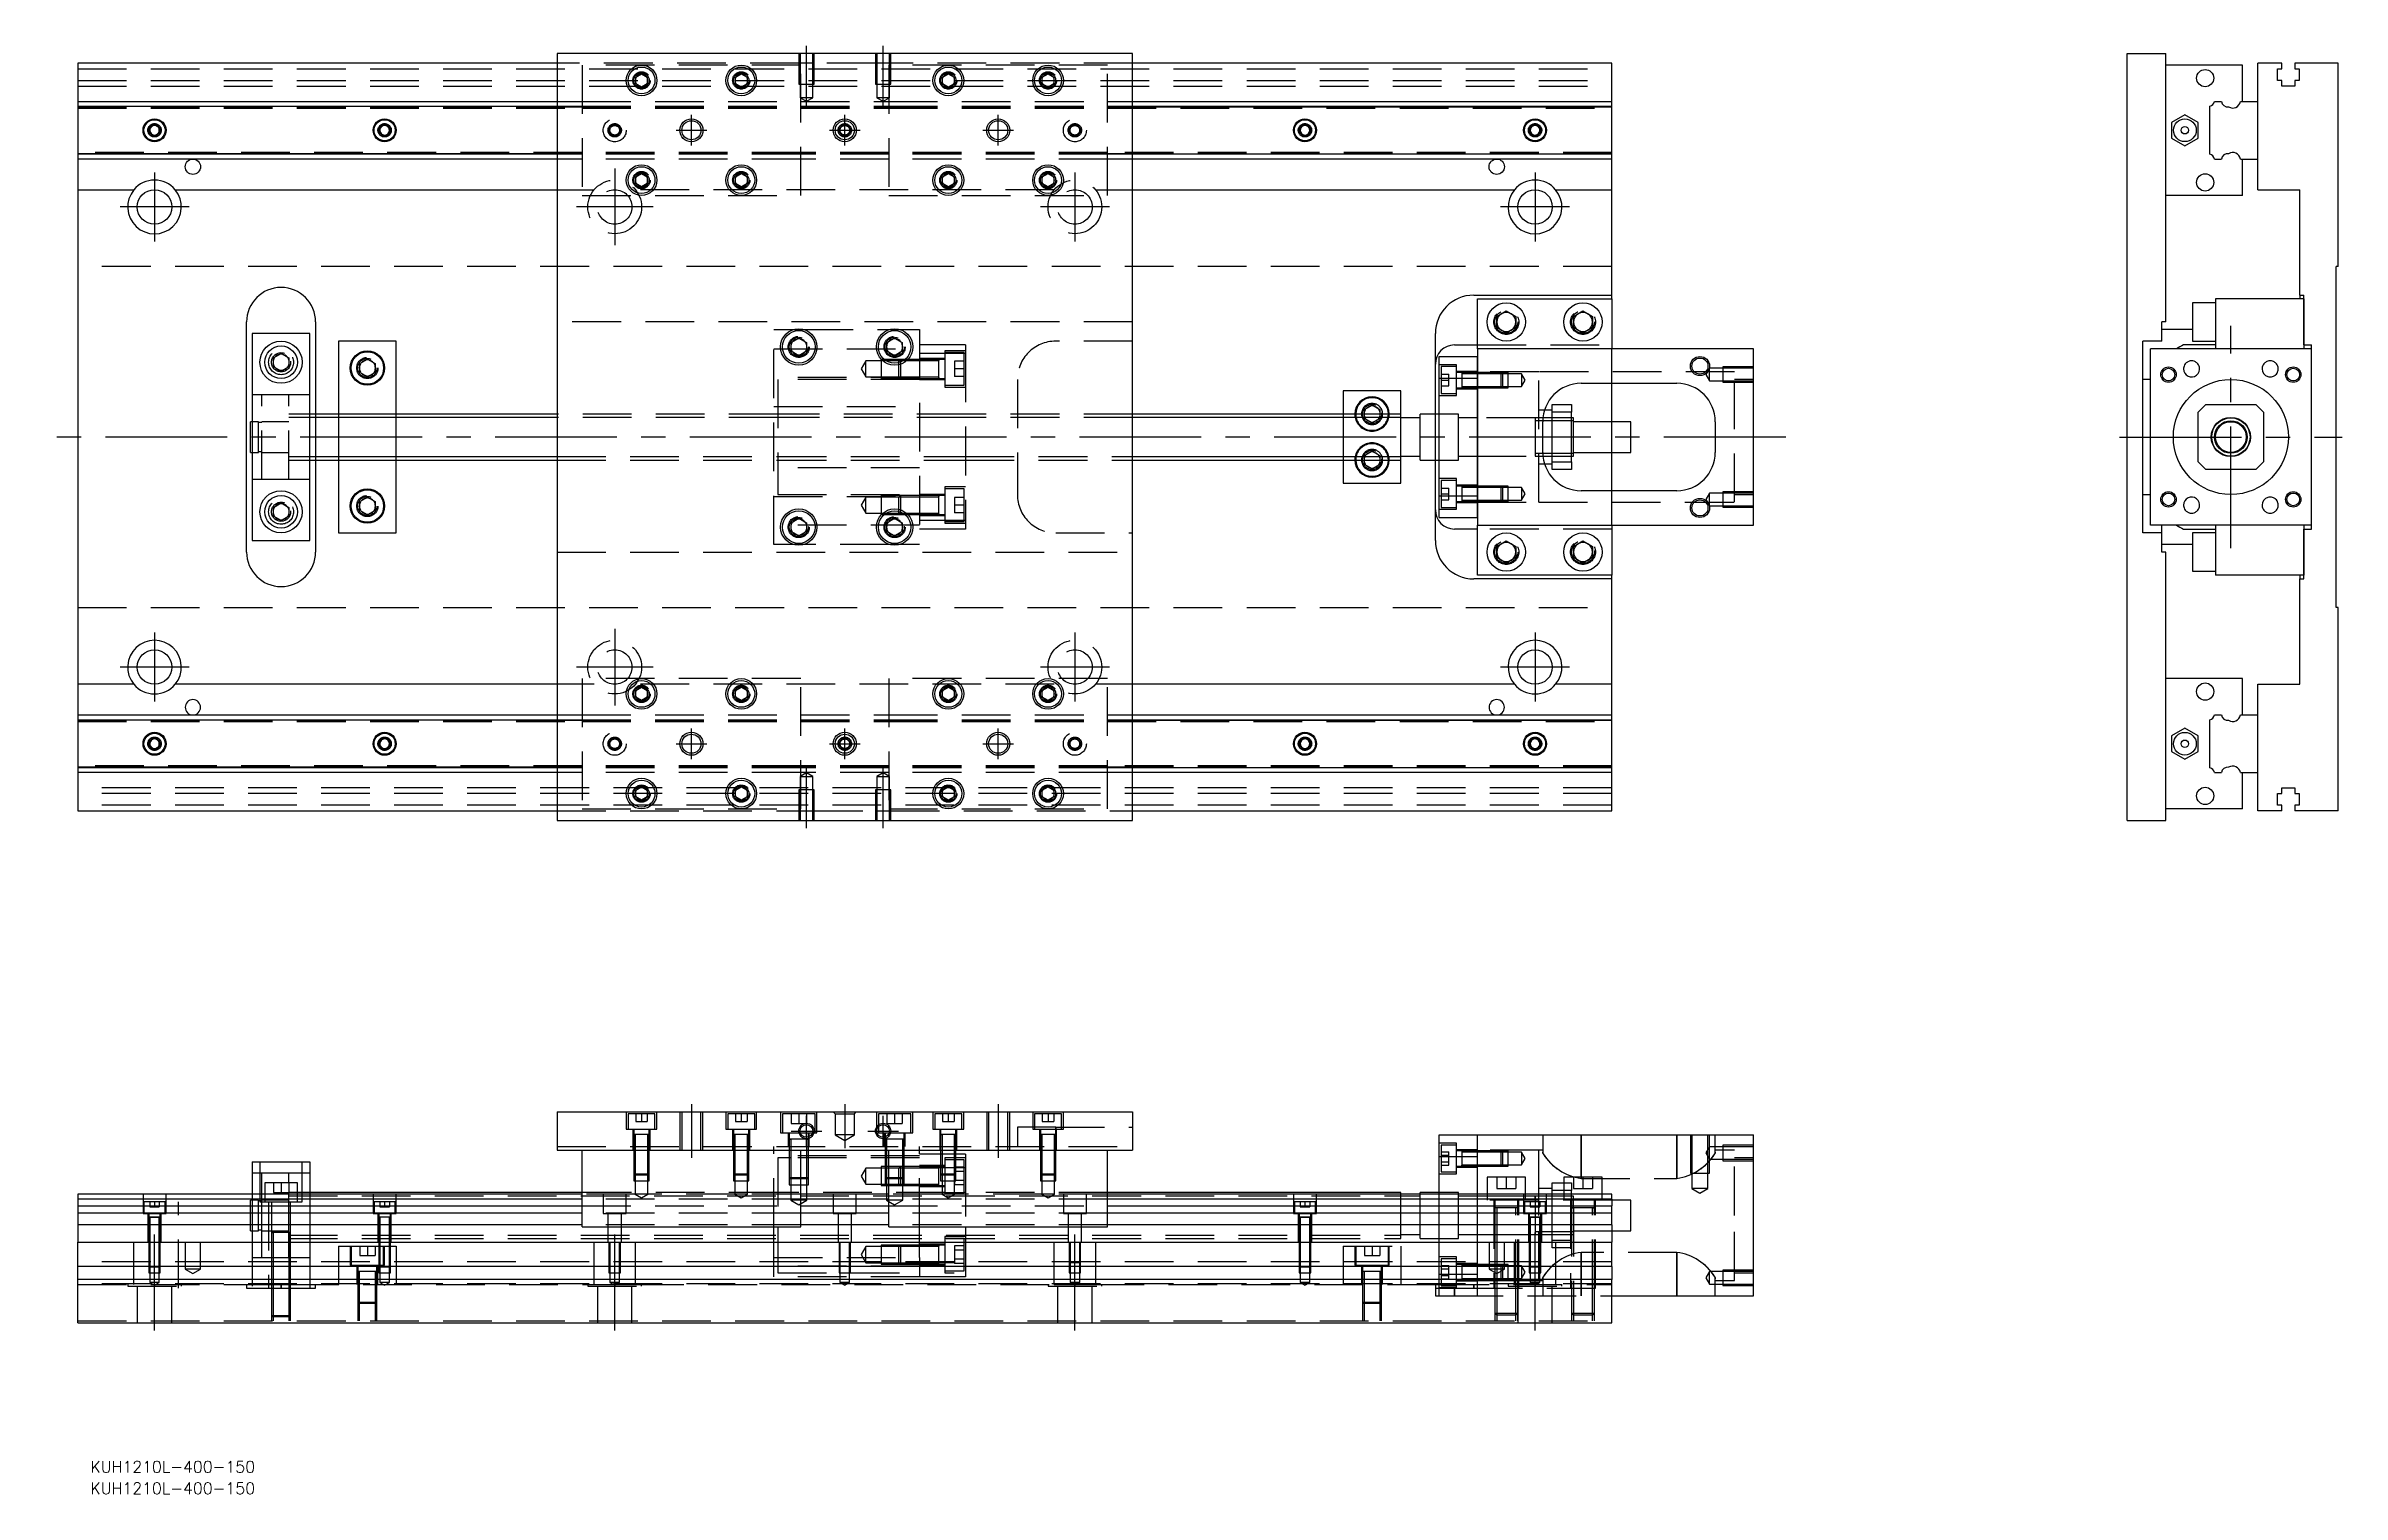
# Model space of a CAD drawing. Extents: x -8 to 590, y -276 to 102.
import ezdxf

# ---------------------------------------------------------------- set-up
doc = ezdxf.new("R2010")
doc.units = 0
doc.linetypes.add('CENTER', pattern=[50.8, 31.75, -6.35, 6.35, -6.35])
doc.linetypes.add('DASHED', pattern=[19.05, 12.7, -6.35])
doc.layers.get('0').update_dxf_attribs({"linetype": 'CONTINUOUS'})
doc.layers.add('CENTER', color=1, linetype='CENTER')
doc.styles.get("Standard").update_dxf_attribs({"font": 'txt.shx', "height": 3, "bigfont": 'bigfont.shx'})

# ---------------------------------------------------------------- blocks, each defined once
blk = doc.blocks.new('*U2')
at = {"color": 7, "linetype": 'CONTINUOUS'}
blk.add_text('KUH1210L-400-150', height=3, dxfattribs=at).set_placement((3.27, -270.09))
blk = doc.blocks.new('*U3')
at = {"color": 7, "linetype": 'CONTINUOUS'}
blk.add_text('KUH1210L-400-150', height=3, dxfattribs=at).set_placement((3.27, -275.69))

msp = doc.modelspace()

# ---------------------------------------------------------------- linework, layer by layer
at = {"color": 7, "linetype": 'CONTINUOUS'}
for p, q in [((0, 97.5), (0, 87.5)), ((125, 97.5), (0, 97.5)), ((275, 100), (125, 100)), ((125, 100), (125, -100)), ((275, -100), (275, 100)), ((400, 97.5), (275, 97.5)), ((400, 87.5), (400, 97.5)), ((534.45, -100), (534.45, 100)), ((534.45, 100), (544.45, 100)), ((544.45, 30), (544.45, 100)), ((564.45, 97), (544.45, 97)), ((564.45, 87.5), (564.45, 97)), ((568.45, 87.5), (568.45, 97.5)), ((574.75, 97.5), (568.45, 97.5)), ((573.6, 96), (574.75, 96)), ((573.6, 93), (573.6, 96)), ((574.75, 96), (574.75, 97.5)), ((578.15, 97.5), (578.15, 96)), ((589.45, 97.5), (578.15, 97.5)), ((578.15, 96), (579.3, 96)), ((579.3, 96), (579.3, 93)), ((589.45, 44.5), (589.45, 97.5)), ((145.5, 93.866026), (147, 94.73205)), ((145.5, 92.133974), (145.5, 93.866026)), ((147, 91.26795), (145.5, 92.133974)), ((147, 94.73205), (148.5, 93.866026)), ((148.5, 92.133974), (147, 91.26795)), ((148.5, 93.866026), (148.5, 92.133974)), ((171.5, 93.866026), (173, 94.73205)), ((171.5, 92.133974), (171.5, 93.866026)), ((173, 91.26795), (171.5, 92.133974)), ((173, 94.73205), (174.5, 93.866026)), ((174.5, 92.133974), (173, 91.26795)), ((174.5, 93.866026), (174.5, 92.133974)), ((225.5, 93.866026), (227, 94.73205)), ((225.5, 92.133974), (225.5, 93.866026)), ((227, 91.26795), (225.5, 92.133974)), ((227, 94.73205), (228.5, 93.866026)), ((228.5, 92.133974), (227, 91.26795)), ((228.5, 93.866026), (228.5, 92.133974)), ((251.5, 93.866026), (253, 94.73205)), ((251.5, 92.133974), (251.5, 93.866026)), ((253, 91.26795), (251.5, 92.133974)), ((253, 94.73205), (254.5, 93.866026)), ((254.5, 92.133974), (253, 91.26795)), ((254.5, 93.866026), (254.5, 92.133974)), ((574.75, 93), (573.6, 93)), ((574.75, 91.5), (574.75, 93)), ((578.15, 91.5), (574.75, 91.5)), ((578.15, 93), (578.15, 91.5)), ((579.3, 93), (578.15, 93)), ((0, 87.5), (125, 87.5)), ((0, 87.5), (0, 86.247728)), ((0, 86.247728), (125, 86.247728)), ((0, 86.247728), (0, 73.752272)), ((275, 87.5), (400, 87.5)), ((275, 86.247728), (400, 86.247728)), ((400, 86.247728), (400, 87.5)), ((400, 73.752272), (400, 86.247728)), ((549.44996, 84.041452), (545.94996, 82.020726)), ((552.949959, 82.020726), (549.44996, 84.041452)), ((555.95, 73.752272), (555.95, 86.247728)), ((557.202272, 87.5), (558.97668, 87.5)), ((563.927372, 87.5), (568.45, 87.5)), ((568.45, 72.5), (568.45, 87.5)), ((568.45, 72.5), (568.45, 87.5)), ((18.75, 80.721688), (20, 81.443376)), ((18.75, 79.278312), (18.75, 80.721688)), ((20, 78.556624), (18.75, 79.278312)), ((20, 81.443376), (21.25, 80.721688)), ((21.25, 79.278312), (20, 78.556624)), ((21.25, 80.721688), (21.25, 79.278312)), ((78.75, 80.721688), (80, 81.443376)), ((78.75, 79.278312), (78.75, 80.721688)), ((80, 78.556624), (78.75, 79.278312)), ((80, 81.443376), (81.25, 80.721688)), ((81.25, 79.278312), (80, 78.556624)), ((81.25, 80.721688), (81.25, 79.278312)), ((318.75, 80.721688), (320, 81.443376)), ((318.75, 79.278312), (318.75, 80.721688)), ((320, 78.556624), (318.75, 79.278312)), ((320, 81.443376), (321.25, 80.721688)), ((321.25, 79.278312), (320, 78.556624)), ((321.25, 80.721688), (321.25, 79.278312)), ((378.75, 80.721688), (380, 81.443376)), ((378.75, 79.278312), (378.75, 80.721688)), ((380, 78.556624), (378.75, 79.278312)), ((380, 81.443376), (381.25, 80.721688)), ((381.25, 79.278312), (380, 78.556624)), ((381.25, 80.721688), (381.25, 79.278312)), ((545.94996, 82.020726), (545.949959, 77.979274)), ((545.949959, 77.979274), (549.44996, 75.958548)), ((549.44996, 75.958548), (552.949959, 77.979274)), ((552.949959, 77.979274), (552.949959, 82.020726)), ((0, 73.752272), (0, 72.5)), ((125, 73.752272), (0, 73.752272)), ((125, 72.5), (0, 72.5)), ((0, 72.5), (0, 64.5)), ((400, 73.752272), (275, 73.752272)), ((400, 72.5), (275, 72.5)), ((400, 72.5), (400, 73.752272)), ((400, 64.5), (400, 72.5)), ((557.202272, 72.5), (558.97668, 72.5)), ((563.927372, 72.5), (568.45, 72.5)), ((564.45, 63), (564.45, 72.5)), ((568.45, 64.5), (568.45, 72.5)), ((145.5, 67.866026), (147, 68.73205)), ((145.5, 66.133974), (145.5, 67.866026)), ((147, 65.26795), (145.5, 66.133974)), ((147, 68.73205), (148.5, 67.866026)), ((148.5, 66.133974), (147, 65.26795)), ((148.5, 67.866026), (148.5, 66.133974)), ((171.5, 67.866026), (173, 68.73205)), ((171.5, 66.133974), (171.5, 67.866026)), ((173, 65.26795), (171.5, 66.133974)), ((173, 68.73205), (174.5, 67.866026)), ((174.5, 66.133974), (173, 65.26795)), ((174.5, 67.866026), (174.5, 66.133974)), ((225.5, 67.866026), (227, 68.73205)), ((225.5, 66.133974), (225.5, 67.866026)), ((227, 65.26795), (225.5, 66.133974)), ((227, 68.73205), (228.5, 67.866026)), ((228.5, 66.133974), (227, 65.26795)), ((228.5, 67.866026), (228.5, 66.133974)), ((251.5, 67.866026), (253, 68.73205)), ((251.5, 66.133974), (251.5, 67.866026)), ((253, 65.26795), (251.5, 66.133974)), ((253, 68.73205), (254.5, 67.866026)), ((254.5, 66.133974), (253, 65.26795)), ((254.5, 67.866026), (254.5, 66.133974)), ((0, 64.5), (14.638098, 64.5)), ((0, 64.5), (0, -64.5)), ((25.361902, 64.5), (125, 64.5)), ((275, 64.5), (374.638098, 64.5)), ((385.361902, 64.5), (400, 64.5)), ((400, 37), (400, 64.5)), ((564.45, 63), (544.45, 63)), ((568.45, 64.5), (579.45, 64.5)), ((579.45, 37), (579.45, 64.5)), ((589.45, 44.5), (588.95, 44.5)), ((588.95, -44.5), (588.95, 44.5)), ((364, 37), (400, 37)), ((365, 36), (400, 36)), ((365, 23), (365, 36)), ((400, 36), (400, 37)), ((400, 36), (400, 23)), ((580.45, 36), (557.45, 36)), ((557.45, 36), (557.45, 23)), ((579.45, 37), (580.45, 37)), ((579.45, 37), (579.45, 36)), ((580.45, 36), (580.45, 37)), ((580.45, 36), (580.45, 24)), ((580.45, 24), (580.45, 36)), ((44, -30), (44, 30)), ((62, 30), (62, 6)), ((370, 31.443376), (372.5, 32.886752)), ((370, 28.556624), (370, 31.443376)), ((372.5, 32.886752), (375, 31.443376)), ((375, 31.443376), (375, 28.556624)), ((390, 31.443376), (392.5, 32.886752)), ((390, 28.556624), (390, 31.443376)), ((392.5, 32.886752), (395, 31.443376)), ((395, 31.443376), (395, 28.556624)), ((544.45, 30), (543.45, 30)), ((543.45, 25), (543.45, 30)), ((551.45, 35), (551.45, 30)), ((557.45, 35), (551.45, 35)), ((551.45, 30), (551.45, 25)), ((60.5, 27), (45.5, 27)), ((45.5, 27), (45.5, -27)), ((60.5, -27), (60.5, 27)), ((83, 25), (68, 25)), ((68, 25), (68, 6)), ((83, 6), (83, 25)), ((186, 24.6547), (188, 25.809402)), ((186, 22.3453), (186, 24.6547)), ((188, 25.809402), (190, 24.6547)), ((190, 24.6547), (190, 22.3453)), ((211, 24.6547), (213, 25.809402)), ((211, 22.3453), (211, 24.6547)), ((213, 25.809402), (215, 24.6547)), ((215, 24.6547), (215, 22.3453)), ((354, 6), (354, 27)), ((359, 24), (365, 24)), ((372.5, 27.113248), (370, 28.556624)), ((375, 28.556624), (372.5, 27.113248)), ((392.5, 27.113248), (390, 28.556624)), ((395, 28.556624), (392.5, 27.113248)), ((543.45, 25), (538.45, 25)), ((538.45, -25), (538.45, 25)), ((551.45, 28), (543.45, 28)), ((557.45, 24), (549.080684, 24)), ((551.45, 25), (557.45, 25)), ((580.45, 24), (580.45, 23)), ((580.45, 24), (582.45, 24)), ((582.45, 23), (582.45, 24)), ((51, 20.6547), (53, 21.809402)), ((51, 18.3453), (51, 20.6547)), ((53, 17.190598), (51, 18.3453)), ((53, 21.809402), (55, 20.6547)), ((55, 18.3453), (53, 17.190598)), ((55, 20.6547), (55, 18.3453)), ((73.5, 19.1547), (75.5, 20.309402)), ((73.5, 16.8453), (73.5, 19.1547)), ((75.5, 20.309402), (77.5, 19.1547)), ((77.5, 19.1547), (77.5, 16.8453)), ((188, 21.190598), (186, 22.3453)), ((190, 22.3453), (188, 21.190598)), ((213, 21.190598), (211, 22.3453)), ((215, 22.3453), (213, 21.190598)), ((224.5, 15.254372), (224.5, 20.253526)), ((224.5, 15.253516), (224.5, 20.253526)), ((355, 21), (365, 21)), ((355, 15.32971), (355, 21)), ((365, 23), (365, 15.32971)), ((437, 23), (365, 23)), ((437, -23), (437, 23)), ((540.45, -23), (540.45, 23)), ((582.45, 23), (540.45, 23)), ((582.45, -23), (582.45, 23)), ((75.5, 15.690598), (73.5, 16.8453)), ((77.5, 16.8453), (75.5, 15.690598)), ((345, 12), (330, 12)), ((330, 12), (330, 6)), ((345, 6), (345, 12)), ((355, -15.32971), (355, 15.32971)), ((355, 15.32971), (365, 15.32971)), ((365, 15.32971), (365, -15.32971)), ((365, -15.32971), (365, 15.32971)), ((392, 14), (417, 14)), ((400, 4), (400, 14)), ((540.45, 15), (538.45, 15)), ((125, 6), (60.5, 6)), ((345, 6), (275, 6)), ((335.5, 7.1547), (337.5, 8.309402)), ((335.5, 6), (335.5, 7.1547)), ((337.5, 8.309402), (339.5, 7.1547)), ((339.5, 7.1547), (339.5, 6)), ((345, -6), (345, 6)), ((350, -6), (350, 6)), ((355, 6), (350, 6)), ((384.5, 7), (382.460608, 7)), ((384.5, 8.5), (389.5, 8.5)), ((384.5, 6.5), (384.5, 8.5)), ((384.5, -6.5), (384.5, 6.5)), ((389.5, 6.5), (384.5, 6.5)), ((389.5, 8.5), (389.5, 6.5)), ((389.5, -6.5), (389.5, 6.5)), ((554.95, 8.5), (552.95, 6.5)), ((552.95, -6.5), (552.95, 6.5)), ((554.95, 8.5), (567.95, 8.5)), ((569.95, 6.5), (567.95, 8.5)), ((569.95, 6.5), (569.95, -6.5)), ((45, -4), (45, 4)), ((45.5, 4), (45, 4)), ((350, 5), (345, 5)), ((382, -4), (382, 4)), ((384.5, 4.25), (382.003126, 4.25)), ((389.5, 4.25), (384.5, 4.25)), ((390, 5), (389.5, 5)), ((390, 4.25), (389.5, 4.25)), ((390, -5), (390, 5)), ((405, 4), (390, 4)), ((405, -4), (405, 4)), ((427, 4), (427, -4)), ((45, -4), (45.5, -4)), ((345, -5), (350, -5)), ((382.003126, -4.25), (384.5, -4.25)), ((384.5, -4.25), (389.5, -4.25)), ((389.5, -4.25), (390, -4.25)), ((389.5, -5), (390, -5)), ((390, -4), (405, -4)), ((400, -14), (400, -4)), ((60.5, -6), (125, -6)), ((62, -6), (62, -30)), ((68, -6), (68, -25)), ((83, -25), (83, -6)), ((275, -6), (345, -6)), ((330, -6), (330, -12)), ((335.5, -7.1547), (335.5, -6)), ((337.5, -8.309402), (335.5, -7.1547)), ((339.5, -7.1547), (337.5, -8.309402)), ((339.5, -6), (339.5, -7.1547)), ((345, -12), (345, -6)), ((350, -6), (355, -6)), ((354, -27), (354, -6)), ((382.460608, -7), (384.5, -7)), ((384.5, -6.5), (389.5, -6.5)), ((384.5, -8.5), (384.5, -6.5)), ((389.5, -8.5), (384.5, -8.5)), ((389.5, -6.5), (389.5, -8.5)), ((552.95, -6.5), (554.95, -8.5)), ((567.95, -8.5), (554.95, -8.5)), ((567.95, -8.5), (569.95, -6.5)), ((51, -18.3453), (53, -17.190598)), ((53, -17.190598), (55, -18.3453)), ((73.5, -16.8453), (75.5, -15.690598)), ((73.5, -19.1547), (73.5, -16.8453)), ((75.5, -15.690598), (77.5, -16.8453)), ((77.5, -16.8453), (77.5, -19.1547)), ((224.5, -20.253526), (224.5, -15.253516)), ((330, -12), (345, -12)), ((355, -15.32971), (365, -15.32971)), ((355, -21), (355, -15.32971)), ((365, -15.32971), (365, -23)), ((417, -14), (392, -14)), ((538.45, -15), (540.45, -15)), ((51, -20.6547), (51, -18.3453)), ((53, -21.809402), (51, -20.6547)), ((55, -20.6547), (53, -21.809402)), ((55, -18.3453), (55, -20.6547)), ((75.5, -20.309402), (73.5, -19.1547)), ((77.5, -19.1547), (75.5, -20.309402)), ((186, -22.3453), (188, -21.190598)), ((186, -24.6547), (186, -22.3453)), ((188, -21.190598), (190, -22.3453)), ((190, -22.3453), (190, -24.6547)), ((211, -22.3453), (213, -21.190598)), ((211, -24.6547), (211, -22.3453)), ((213, -21.190598), (215, -22.3453)), ((215, -22.3453), (215, -24.6547)), ((224.5, -20.253526), (224.5, -19.85352)), ((355, -21), (365, -21)), ((365, -23), (437, -23)), ((365, -36), (365, -23)), ((400, -23), (400, -36)), ((582.45, -23), (540.45, -23)), ((543.45, -25), (543.45, -23)), ((557.45, -23), (557.45, -36)), ((580.45, -23), (580.45, -24)), ((582.45, -24), (582.45, -23)), ((45.5, -27), (60.5, -27)), ((68, -25), (83, -25)), ((188, -25.809402), (186, -24.6547)), ((190, -24.6547), (188, -25.809402)), ((213, -25.809402), (211, -24.6547)), ((215, -24.6547), (213, -25.809402)), ((365, -24), (359, -24)), ((370, -28.556624), (372.5, -27.113248)), ((370, -31.443376), (370, -28.556624)), ((372.5, -27.113248), (375, -28.556624)), ((375, -28.556624), (375, -31.443376)), ((390, -28.556624), (392.5, -27.113248)), ((390, -31.443376), (390, -28.556624)), ((392.5, -27.113248), (395, -28.556624)), ((395, -28.556624), (395, -31.443376)), ((543.45, -25), (538.45, -25)), ((543.45, -30), (543.45, -25)), ((551.45, -28), (543.45, -28)), ((549.080684, -24), (557.45, -24)), ((551.45, -25), (551.45, -30)), ((557.45, -25), (551.45, -25)), ((580.45, -24), (580.45, -36)), ((580.45, -36), (580.45, -24)), ((580.45, -24), (582.45, -24)), ((372.5, -32.886752), (370, -31.443376)), ((375, -31.443376), (372.5, -32.886752)), ((392.5, -32.886752), (390, -31.443376)), ((395, -31.443376), (392.5, -32.886752)), ((544.45, -30), (543.45, -30)), ((544.45, -100), (544.45, -30)), ((551.45, -30), (551.45, -35)), ((551.45, -35), (557.45, -35)), ((400, -37), (364, -37)), ((400, -36), (365, -36)), ((400, -37), (400, -36)), ((400, -64.5), (400, -37)), ((580.45, -36), (557.45, -36)), ((579.45, -36), (579.45, -37)), ((579.45, -64.5), (579.45, -37)), ((579.45, -37), (580.45, -37)), ((580.45, -37), (580.45, -36)), ((589.45, -44.5), (588.95, -44.5)), ((589.45, -97.5), (589.45, -44.5)), ((14.638098, -64.5), (0, -64.5)), ((0, -64.5), (0, -72.5)), ((125, -64.5), (25.361902, -64.5)), ((145.5, -66.133974), (147, -65.26795)), ((147, -65.26795), (148.5, -66.133974)), ((171.5, -66.133974), (173, -65.26795)), ((173, -65.26795), (174.5, -66.133974)), ((225.5, -66.133974), (227, -65.26795)), ((227, -65.26795), (228.5, -66.133974)), ((251.5, -66.133974), (253, -65.26795)), ((253, -65.26795), (254.5, -66.133974)), ((374.638098, -64.5), (275, -64.5)), ((400, -64.5), (385.361902, -64.5)), ((400, -72.5), (400, -64.5)), ((564.45, -63), (544.45, -63)), ((564.45, -72.5), (564.45, -63)), ((568.45, -72.5), (568.45, -64.5)), ((568.45, -64.5), (579.45, -64.5)), ((145.5, -67.866026), (145.5, -66.133974)), ((147, -68.73205), (145.5, -67.866026)), ((148.5, -67.866026), (147, -68.73205)), ((148.5, -66.133974), (148.5, -67.866026)), ((171.5, -67.866026), (171.5, -66.133974)), ((173, -68.73205), (171.5, -67.866026)), ((174.5, -67.866026), (173, -68.73205)), ((174.5, -66.133974), (174.5, -67.866026)), ((225.5, -67.866026), (225.5, -66.133974)), ((227, -68.73205), (225.5, -67.866026)), ((228.5, -67.866026), (227, -68.73205)), ((228.5, -66.133974), (228.5, -67.866026)), ((251.5, -67.866026), (251.5, -66.133974)), ((253, -68.73205), (251.5, -67.866026)), ((254.5, -67.866026), (253, -68.73205)), ((254.5, -66.133974), (254.5, -67.866026)), ((0, -72.5), (125, -72.5)), ((0, -72.5), (0, -73.752272)), ((0, -73.752272), (125, -73.752272)), ((0, -73.752272), (0, -86.247728)), ((275, -72.5), (400, -72.5)), ((275, -73.752272), (400, -73.752272)), ((400, -73.752272), (400, -72.5)), ((400, -86.247728), (400, -73.752272)), ((549.44996, -75.958548), (545.94996, -77.979274)), ((552.949959, -77.979274), (549.44996, -75.958548)), ((555.95, -86.247728), (555.95, -73.752272)), ((557.202272, -72.5), (558.97668, -72.5)), ((563.927372, -72.5), (568.45, -72.5)), ((568.45, -87.5), (568.45, -72.5)), ((568.45, -87.5), (568.45, -72.5)), ((18.75, -79.278312), (20, -78.556624)), ((18.75, -80.721688), (18.75, -79.278312)), ((20, -81.443376), (18.75, -80.721688)), ((20, -78.556624), (21.25, -79.278312)), ((21.25, -80.721688), (20, -81.443376)), ((21.25, -79.278312), (21.25, -80.721688)), ((78.75, -79.278312), (80, -78.556624)), ((78.75, -80.721688), (78.75, -79.278312)), ((80, -81.443376), (78.75, -80.721688)), ((80, -78.556624), (81.25, -79.278312)), ((81.25, -80.721688), (80, -81.443376)), ((81.25, -79.278312), (81.25, -80.721688)), ((318.75, -79.278312), (320, -78.556624)), ((318.75, -80.721688), (318.75, -79.278312)), ((320, -81.443376), (318.75, -80.721688)), ((320, -78.556624), (321.25, -79.278312)), ((321.25, -80.721688), (320, -81.443376)), ((321.25, -79.278312), (321.25, -80.721688)), ((378.75, -79.278312), (380, -78.556624)), ((378.75, -80.721688), (378.75, -79.278312)), ((380, -81.443376), (378.75, -80.721688)), ((380, -78.556624), (381.25, -79.278312)), ((381.25, -80.721688), (380, -81.443376)), ((381.25, -79.278312), (381.25, -80.721688)), ((545.94996, -77.979274), (545.949959, -82.020726)), ((545.949959, -82.020726), (549.44996, -84.041452)), ((549.44996, -84.041452), (552.949959, -82.020726)), ((552.949959, -82.020726), (552.949959, -77.979274)), ((0, -86.247728), (0, -87.5)), ((125, -86.247728), (0, -86.247728)), ((125, -87.5), (0, -87.5)), ((0, -87.5), (0, -97.5)), ((400, -86.247728), (275, -86.247728)), ((400, -87.5), (275, -87.5)), ((400, -87.5), (400, -86.247728)), ((400, -97.5), (400, -87.5)), ((557.202272, -87.5), (558.97668, -87.5)), ((563.927372, -87.5), (568.45, -87.5)), ((564.45, -97), (564.45, -87.5)), ((568.45, -97.5), (568.45, -87.5)), ((145.5, -92.133974), (147, -91.26795)), ((145.5, -93.866026), (145.5, -92.133974)), ((147, -94.73205), (145.5, -93.866026)), ((147, -91.26795), (148.5, -92.133974)), ((148.5, -93.866026), (147, -94.73205)), ((148.5, -92.133974), (148.5, -93.866026)), ((171.5, -92.133974), (173, -91.26795)), ((171.5, -93.866026), (171.5, -92.133974)), ((173, -94.73205), (171.5, -93.866026)), ((173, -91.26795), (174.5, -92.133974)), ((174.5, -93.866026), (173, -94.73205)), ((174.5, -92.133974), (174.5, -93.866026)), ((225.5, -92.133974), (227, -91.26795)), ((225.5, -93.866026), (225.5, -92.133974)), ((227, -94.73205), (225.5, -93.866026)), ((227, -91.26795), (228.5, -92.133974)), ((228.5, -93.866026), (227, -94.73205)), ((228.5, -92.133974), (228.5, -93.866026)), ((251.5, -92.133974), (253, -91.26795)), ((251.5, -93.866026), (251.5, -92.133974)), ((253, -94.73205), (251.5, -93.866026)), ((253, -91.26795), (254.5, -92.133974)), ((254.5, -93.866026), (253, -94.73205)), ((254.5, -92.133974), (254.5, -93.866026)), ((573.6, -93), (574.75, -93)), ((573.6, -96), (573.6, -93)), ((574.75, -91.5), (578.15, -91.5)), ((574.75, -93), (574.75, -91.5)), ((578.15, -91.5), (578.15, -93)), ((578.15, -93), (579.3, -93)), ((579.3, -93), (579.3, -96)), ((0, -97.5), (125, -97.5)), ((125, -100), (275, -100)), ((275, -97.5), (400, -97.5)), ((534.45, -100), (544.45, -100)), ((564.45, -97), (544.45, -97)), ((574.75, -97.5), (568.45, -97.5)), ((574.75, -96), (573.6, -96)), ((574.75, -97.5), (574.75, -96)), ((578.15, -96), (578.15, -97.5)), ((579.3, -96), (578.15, -96)), ((589.45, -97.5), (578.15, -97.5)), ((125, -176), (125, -186)), ((125, -176), (275, -176)), ((275, -176), (275, -186)), ((355, -187.67029), (355, -182)), ((355, -182), (365, -182)), ((365, -182), (437, -182)), ((365, -197.5), (365, -182)), ((437, -224), (437, -182)), ((45.5, -189), (45.5, -197.5)), ((45.5, -189), (60.5, -189)), ((60.5, -189), (60.5, -197.5)), ((125, -186), (275, -186)), ((131.5, -206), (131.5, -186)), ((188.5, -206), (188.5, -186)), ((211.5, -206), (211.5, -186)), ((268.5, -206), (268.5, -186)), ((355, -197.5), (355, -187.67029)), ((355, -187.67029), (365, -187.67029)), ((0, -197.5), (0, -198.752272)), ((131.5, -197.5), (0, -197.5)), ((131.5, -197), (60.5, -197)), ((211.5, -197.5), (188.5, -197.5)), ((214.1, -194.85), (219.5, -194.85)), ((345, -197), (268.5, -197)), ((400, -197.5), (268.5, -197.5)), ((345, -197.5), (345, -197)), ((350, -197.5), (350, -197)), ((355, -197), (350, -197)), ((377.5, -193), (367.5, -193)), ((367.5, -193), (367.5, -197.5)), ((377.5, -197.5), (377.5, -193)), ((397.5, -193), (387.5, -193)), ((387.5, -193), (387.5, -197.5)), ((397.5, -197.5), (397.5, -193)), ((400, -198.752272), (400, -197.5)), ((131.5, -198.752272), (0, -198.752272)), ((0, -198.752272), (0, -200.52668)), ((0, -200.52668), (131.5, -200.52668)), ((0, -200.52668), (0, -202.423076)), ((0, -202.423076), (0, -205.477372)), ((131.5, -202.423076), (0, -202.423076)), ((211.5, -198.752272), (188.5, -198.752272)), ((188.5, -200.52668), (211.5, -200.52668)), ((211.5, -202.423076), (188.5, -202.423076)), ((400, -198.752272), (268.5, -198.752272)), ((268.5, -200.52668), (400, -200.52668)), ((400, -202.423076), (268.5, -202.423076)), ((375.500006, -201), (369.499994, -201)), ((375.500006, -201), (369.499994, -201)), ((380, -197.999994), (380, -208.000006)), ((380, -197.999994), (380, -198.75)), ((380, -198.75), (380, -199)), ((381, -198.75), (380, -198.75)), ((380, -199), (380, -199.5)), ((380, -200.8), (380, -202.5)), ((380, -202.5), (380, -207.25)), ((380, -203), (380, -208.000006)), ((384.5, -198.75), (381, -198.75)), ((387.5, -198.75), (384.5, -198.75)), ((389.5, -198.75), (387.5, -198.75)), ((395.500006, -201), (389.499994, -201)), ((395.500006, -201), (389.499994, -201)), ((390, -198.75), (389.5, -198.75)), ((400, -198.752272), (400, -200.52668)), ((400, -202.423076), (400, -200.52668)), ((400, -205.477372), (400, -202.423076)), ((131.5, -205.477372), (0, -205.477372)), ((0, -205.477372), (0, -210)), ((131.5, -206), (188.5, -206)), ((211.5, -205.477372), (188.5, -205.477372)), ((211.5, -206), (268.5, -206)), ((400, -205.477372), (268.5, -205.477372)), ((380, -207.25), (390, -207.25)), ((400, -205.477372), (400, -210)), ((0, -216.3), (0, -210)), ((0, -210), (400, -210)), ((400, -216.3), (400, -210)), ((400, -216.3), (0, -216.3)), ((0, -219.7), (0, -216.3)), ((0, -231), (0, -219.7)), ((400, -219.7), (0, -219.7)), ((400, -216.3), (400, -219.7)), ((400, -231), (400, -219.7)), ((400, -224), (437, -224)), ((0, -231), (400, -231))]:
    msp.add_line(p, q, dxfattribs=at)
at = {"color": 3, "linetype": 'DASHED'}
for p, q in [((0, 96), (400, 96)), ((188.000006, 97.5), (125, 97.5)), ((188.5, 97), (131.5, 97)), ((131.5, 97), (131.5, 63)), ((188.000006, 100), (188.000006, 92)), ((191.999994, 97.5), (188.000006, 97.5)), ((188.35, 100), (188.35, 92)), ((188.5, 63), (188.5, 97)), ((191.65, 92), (191.65, 100)), ((191.999994, 92), (191.999994, 100)), ((208.000006, 97.5), (191.999994, 97.5)), ((208.000006, 100), (208.000006, 92)), ((211.999994, 97.5), (208.000006, 97.5)), ((208.35, 100), (208.35, 92)), ((268.5, 97), (211.5, 97)), ((211.5, 97), (211.5, 63)), ((211.65, 92), (211.65, 100)), ((211.999994, 92), (211.999994, 100)), ((275, 97.5), (211.999994, 97.5)), ((268.5, 63), (268.5, 97)), ((0, 93), (400, 93)), ((0, 91.5), (400, 91.5)), ((148.973226, 93.326156), (149, 93)), ((171, 93), (171.023172, 93.30356)), ((188.000006, 92), (191.999994, 92)), ((188.35, 92), (188.35, 88.5)), ((191.65, 88.5), (191.65, 92)), ((208.000006, 92), (211.999994, 92)), ((208.35, 92), (208.35, 88.5)), ((211.65, 88.5), (211.65, 92)), ((228.973226, 93.326156), (229, 93)), ((251, 93), (251.023172, 93.30356)), ((0, 86.1147), (125, 86.1147)), ((0, 86.1), (131.5, 86.1)), ((0, 85.8), (131.5, 85.8)), ((125, 87.5), (131.5, 87.5)), ((125, 86.247728), (131.5, 86.247728)), ((125, 86.1147), (131.5, 86.1147)), ((131.5, 87.5), (188.5, 87.5)), ((131.5, 86.247728), (188.5, 86.247728)), ((131.5, 86.1147), (188.5, 86.1147)), ((131.5, 86.1), (188.5, 86.1)), ((131.5, 85.8), (188.5, 85.8)), ((191.65, 88.5), (188.35, 88.5)), ((188.35, 88.5), (190, 87.547372)), ((188.5, 87.5), (211.5, 87.5)), ((188.5, 86.247728), (211.5, 86.247728)), ((188.5, 86.1147), (211.5, 86.1147)), ((188.5, 86.1), (211.5, 86.1)), ((188.5, 85.8), (211.5, 85.8)), ((190, 87.547372), (191.65, 88.5)), ((211.65, 88.5), (208.35, 88.5)), ((208.35, 88.5), (210, 87.547372)), ((210, 87.547372), (211.65, 88.5)), ((211.5, 87.5), (268.5, 87.5)), ((211.5, 86.247728), (268.5, 86.247728)), ((211.5, 86.1147), (268.5, 86.1147)), ((211.5, 86.1), (268.5, 86.1)), ((211.5, 86.1), (268.5, 86.1)), ((211.5, 85.8), (268.5, 85.8)), ((211.5, 85.8), (268.5, 85.8)), ((268.5, 87.5), (275, 87.5)), ((268.5, 86.247728), (275, 86.247728)), ((268.5, 86.1147), (275, 86.1147)), ((268.5, 86.1), (400, 86.1)), ((268.5, 85.8), (400, 85.8)), ((275, 86.1147), (400, 86.1147)), ((18.5, 80), (18.516134, 80.21941)), ((81.477374, 80.25955), (81.5, 80)), ((321.477374, 80.25955), (321.5, 80)), ((381.477374, 80.25955), (381.5, 80)), ((131.5, 74.2), (0, 74.2)), ((131.5, 73.9), (0, 73.9)), ((125, 73.8853), (0, 73.8853)), ((131.5, 73.8853), (125, 73.8853)), ((131.5, 73.752272), (125, 73.752272)), ((131.5, 72.5), (125, 72.5)), ((188.5, 74.2), (131.5, 74.2)), ((188.5, 73.9), (131.5, 73.9)), ((188.5, 73.8853), (131.5, 73.8853)), ((188.5, 73.752272), (131.5, 73.752272)), ((188.5, 72.5), (131.5, 72.5)), ((211.5, 74.2), (188.5, 74.2)), ((211.5, 73.9), (188.5, 73.9)), ((211.5, 73.8853), (188.5, 73.8853)), ((211.5, 73.752272), (188.5, 73.752272)), ((211.5, 72.5), (188.5, 72.5)), ((268.5, 74.2), (211.5, 74.2)), ((268.5, 73.9), (211.5, 73.9)), ((268.5, 73.8853), (211.5, 73.8853)), ((268.5, 73.752272), (211.5, 73.752272)), ((268.5, 72.5), (211.5, 72.5)), ((400, 74.2), (268.5, 74.2)), ((400, 73.9), (268.5, 73.9)), ((275, 73.8853), (268.5, 73.8853)), ((275, 73.752272), (268.5, 73.752272)), ((275, 72.5), (268.5, 72.5)), ((400, 73.8853), (275, 73.8853)), ((145, 67), (145.030168, 67.346066)), ((174.973226, 67.326156), (175, 67)), ((225, 67), (225.030168, 67.346066)), ((254.973226, 67.326156), (255, 67)), ((125, 64.5), (134.638097, 64.5)), ((131.5, 63), (188.5, 63)), ((254.638097, 64.5), (145.361903, 64.5)), ((211.5, 63), (268.5, 63)), ((265.361902, 64.5), (275, 64.5)), ((400, 44.5), (0, 44.5)), ((275, 30), (125, 30)), ((369.5, 30), (369.520026, 30.346056)), ((389.5, 30), (389.520026, 30.346056)), ((181.5, 28), (186.47931, 28)), ((181.5, -28), (181.5, 28)), ((186.47931, 28), (189.52069, 28)), ((189.52069, 28), (211.47931, 28)), ((211.47931, 28), (214.52069, 28)), ((214.52069, 28), (219.5, 28)), ((219.5, 28), (219.5, -28)), ((231.5, 24), (219.5, 24)), ((231.5, 24), (231.5, 21.748564)), ((275, 25), (255, 25)), ((365, 24), (400, 24)), ((55.483582, 19.786038), (55.5, 19.5)), ((73, 18), (73.012884, 18.253488)), ((181.5, 23), (219.5, 23)), ((185.5, 23.5), (185.518502, 23.803588)), ((205.5, 19.85352), (204.287564, 17.75352)), ((205.5, 15.65352), (205.5, 19.85352)), ((209.5, 19.85352), (205.5, 19.85352)), ((209.5, 20.253516), (209.5, 15.253526)), ((209.532604, 20.253516), (209.5, 20.253516)), ((214.1, 19.85352), (209.5, 19.85352)), ((210.25722, 20.253516), (209.532604, 20.253516)), ((214.5, 20.253518), (210.25722, 20.253516)), ((210.5, 23.5), (210.518502, 23.803588)), ((214.5, 20.25352), (214.1, 19.85352)), ((214.1, 19.39482), (214.1, 19.85352)), ((215.183046, 19.85352), (214.1, 19.85352)), ((214.1, 18.879124), (214.1, 19.39482)), ((214.1, 15.65352), (214.1, 18.879124)), ((214.5, 20.25352), (214.5, 19.523506)), ((215.742786, 20.25352), (214.5, 20.25352)), ((215.74278, 20.253516), (214.5, 20.253518)), ((214.5, 19.523506), (214.5, 18.99306)), ((214.5, 18.99306), (214.5, 15.25352)), ((216.04396, 19.85352), (215.183046, 19.85352)), ((216.467396, 20.253516), (215.74278, 20.253516)), ((216.467402, 20.25352), (215.742786, 20.25352)), ((219.5, 19.85352), (216.04396, 19.85352)), ((219.5, 20.253516), (216.467396, 20.253516)), ((219.5, 20.253518), (216.467402, 20.25352)), ((231.5, 21.748564), (219.5, 21.748564)), ((226.1, 20.50352), (219.5, 20.50352)), ((224.505, 20.25352), (219.5, 20.253518)), ((224.5, 19.85352), (219.5, 19.85352)), ((226.1, 20.25352), (224.495, 20.25352)), ((224.5, 19.996122), (224.5, 20.25352)), ((224.5, 20.25352), (224.5, 19.996072)), ((224.5, 15.51097), (224.5, 19.996122)), ((226.1, 22.50352), (226.1, 13.00352)), ((231.5, 22.50352), (226.1, 22.50352)), ((231.1, 22.00352), (226.1, 22.00352)), ((228.6, 19.75352), (228.6, 17.75352)), ((231.1, 19.75352), (228.6, 19.75352)), ((231.1, 13.50352), (231.1, 22.00352)), ((231.5, 21.748564), (231.5, -21.748564)), ((359.5, 18.849242), (355, 18.849242)), ((355.5, 18.349242), (355.5, 11.349242)), ((359.5, 18.349242), (355.5, 18.349242)), ((359.5, 10.849242), (359.5, 18.849242)), ((365, 15.32971), (365, 21)), ((400, 14), (400, 23)), ((429, 18.26345), (429, 14.26346)), ((437, 18.26345), (429, 18.26345)), ((219.5, 15.5), (181.5, 15.5)), ((182.5, 15), (182.5, -15)), ((219.5, 15), (182.5, 15)), ((204.287564, 17.75352), (205.5, 15.65352)), ((205.5, 15.65352), (209.5, 15.65352)), ((209.5, 15.65352), (214.1, 15.65352)), ((209.5, 15.253526), (214.5, 15.253524)), ((214.1, 15.65352), (219.5, 15.65352)), ((214.1, 15.65352), (214.5, 15.25352)), ((214.1, 15.65352), (219.5, 15.65352)), ((214.5, 15.253524), (219.5, 15.253526)), ((214.5, 15.25352), (219.5, 15.25352)), ((219.5, 15.65352), (224.5, 15.65352)), ((219.5, 15.25352), (224.505, 15.25352)), ((219.5, 15.00352), (226.1, 15.00352)), ((224.495, 15.25352), (226.1, 15.25352)), ((224.5, 15.510988), (224.5, 15.25352)), ((224.5, 15.25352), (224.5, 15.51097)), ((224.5, 15.253516), (224.5, 15.254372)), ((226.1, 13.50352), (231.1, 13.50352)), ((226.1, 13.00352), (231.5, 13.00352)), ((228.6, 17.75352), (228.6, 15.75352)), ((231.1, 17.75352), (228.6, 17.75352)), ((231.1, 15.75352), (228.6, 15.75352)), ((245, 15), (245, -15)), ((355.5, 16.349242), (357.5, 16.349242)), ((355.5, 14.849242), (357.5, 14.849242)), ((355.5, 13.349242), (357.5, 13.349242)), ((357.5, 14.849242), (357.5, 16.349242)), ((357.5, 13.349242), (357.5, 14.849242)), ((365, 17.099242), (359.5, 17.099242)), ((360.9, 16.849242), (359.5, 16.849242)), ((359.5, 12.849242), (360.9, 12.849242)), ((359.5, 12.599242), (365, 12.599242)), ((360.9, 16.849242), (360.895, 16.849242)), ((360.895, 12.849242), (360.9, 12.849242)), ((360.9, 16.849248), (360.9, 12.849238)), ((360.9, 16.849248), (360.9, 12.849238)), ((360.9, 16.849242), (360.9, 16.63278)), ((365, 16.849242), (360.9, 16.849242)), ((360.905, 16.849242), (360.9, 16.849242)), ((360.9, 16.63278), (360.9, 13.065704)), ((365, 16.499242), (360.9, 16.499242)), ((360.9, 13.199242), (365, 13.199242)), ((360.9, 13.065704), (360.9, 12.849242)), ((360.9, 12.849242), (365, 12.849242)), ((360.9, 12.849242), (360.905, 12.849242)), ((381, 17), (365, 17)), ((371.15, 16.849242), (365, 16.849242)), ((371.150006, 16.849238), (365, 16.849238)), ((371.5, 16.499242), (365, 16.499242)), ((365, 13.199242), (371.5, 13.199242)), ((365, 12.849248), (371.150006, 12.849248)), ((365, 12.849242), (371.15, 12.849242)), ((371.15, 12.849242), (371.15, 16.849242)), ((371.5, 16.499242), (371.15, 16.849242)), ((371.15, 12.849242), (371.5, 13.199242)), ((373, 16.849238), (371.150006, 16.849238)), ((371.150006, 12.849248), (373, 12.849248)), ((371.5, 16.499242), (371.5, 13.199242)), ((373, 16.499242), (371.5, 16.499242)), ((371.5, 13.199242), (373, 13.199242)), ((373, 12.849248), (373, 16.849238)), ((376.5, 16.499242), (373, 16.499242)), ((373, 13.199242), (376.5, 13.199242)), ((376.5, 16.499242), (376.5, 13.199242)), ((377.452628, 14.849242), (376.5, 16.499242)), ((376.5, 13.199242), (377.452628, 14.849242)), ((381, -17), (381, 17)), ((432, 17), (381, 17)), ((425.5, 17.913456), (424.547372, 16.263456)), ((424.547372, 16.263456), (425.5, 14.613456)), ((425.5, 14.613456), (425.5, 17.913456)), ((429, 17.913456), (425.5, 17.913456)), ((425.5, 14.613456), (429, 14.613456)), ((437, 17.913456), (429, 17.913456)), ((429, 14.613456), (437, 14.613456)), ((429, 14.26346), (437, 14.26346)), ((432, -17), (432, 17)), ((437, 15), (432, 15)), ((48, 11), (45.5, 11)), ((48, -11), (48, 11)), ((55, 11), (48, 11)), ((55, -11), (55, 11)), ((60.5, 11), (55, 11)), ((60.5, 6), (55, 6)), ((62, 6), (62, 5.125)), ((68, 6), (68, -6)), ((83, -6), (83, 6)), ((182.5, 6), (125, 6)), ((181.5, 8), (219.5, 8)), ((231.5, 6), (182.5, 6)), ((275, 6), (231.5, 6)), ((330, 6), (330, -6)), ((335.5, 4.8453), (335.5, 6)), ((339.5, 6), (339.5, 4.8453)), ((339.983582, 6.286038), (340, 6)), ((354, -6), (354, 6)), ((355, 10.849242), (359.5, 10.849242)), ((360, 6), (355, 6)), ((355.5, 11.349242), (359.5, 11.349242)), ((360, -6), (360, 6)), ((382.460608, 7), (381, 7)), ((47.1, 4), (45.5, 4)), ((47.1, -4), (47.1, 4)), ((48, 3.8), (47.1, 3.8)), ((55, 4), (48, 4)), ((60.5, 5.125), (55, 5.125)), ((62, 5.125), (62, -5.125)), ((182.5, 5.125), (125, 5.125)), ((231.5, 5.125), (182.5, 5.125)), ((275, 5.125), (231.5, 5.125)), ((337.5, 3.690598), (335.5, 4.8453)), ((339.5, 4.8453), (337.5, 3.690598)), ((365, 5), (360, 5)), ((380, 5), (365, 5)), ((380, 5), (379.995, 5)), ((380, 5.000006), (380, -5.000006)), ((380, 5), (380, 4.435078)), ((381, 5), (380, 5)), ((380.005, 5), (380, 5)), ((380, 4.435078), (380, -4.43509)), ((381, 4.25), (380, 4.25)), ((382.050126, 5), (381, 5)), ((382.003126, 4.25), (381, 4.25)), ((384.5, 5), (382.050126, 5)), ((389.5, 5), (384.5, 5)), ((400, -4), (400, 4)), ((45.5, -4), (47.1, -4)), ((47.1, -3.8), (48, -3.8)), ((48, -4), (55, -4)), ((55, -5.125), (60.5, -5.125)), ((62, -5.125), (62, -6)), ((125, -5.125), (182.5, -5.125)), ((182.5, -5.125), (231.5, -5.125)), ((231.5, -5.125), (275, -5.125)), ((335.5, -4.8453), (337.5, -3.690598)), ((335.5, -6), (335.5, -4.8453)), ((337.5, -3.690598), (339.5, -4.8453)), ((339.5, -4.8453), (339.5, -6)), ((339.983582, -5.713962), (340, -6)), ((360, -5), (365, -5)), ((365, -5), (380, -5)), ((379.995, -5), (380, -5)), ((380, -4.25), (381, -4.25)), ((380, -4.43509), (380, -4.998998)), ((380, -4.998998), (380, -5)), ((380, -5), (381, -5)), ((380, -5), (380.005, -5)), ((381, -4.25), (382.003126, -4.25)), ((381, -5), (382.050126, -5)), ((382.050126, -5), (384.5, -5)), ((384.5, -5), (389.5, -5)), ((45.5, -11), (48, -11)), ((48, -11), (55, -11)), ((55, -6), (60.5, -6)), ((55, -11), (60.5, -11)), ((125, -6), (182.5, -6)), ((219.5, -8), (181.5, -8)), ((182.5, -6), (231.5, -6)), ((231.5, -6), (275, -6)), ((355, -6), (360, -6)), ((359.5, -10.849242), (355, -10.849242)), ((355.5, -11.349242), (355.5, -18.349242)), ((359.5, -11.349242), (355.5, -11.349242)), ((359.5, -18.849242), (359.5, -10.849242)), ((381, -7), (382.460608, -7)), ((73, -18), (73.012884, -17.746512)), ((181.5, -15.5), (219.5, -15.5)), ((182.5, -15), (219.5, -15)), ((205.5, -15.65352), (204.287564, -17.75352)), ((204.287564, -17.75352), (205.5, -19.85352)), ((205.5, -19.85352), (205.5, -15.65352)), ((209.5, -15.65352), (205.5, -15.65352)), ((214.5, -15.253524), (209.5, -15.253526)), ((209.5, -15.253526), (209.5, -20.253516)), ((214.1, -15.65352), (209.5, -15.65352)), ((214.5, -15.25352), (214.1, -15.65352)), ((214.1, -18.879124), (214.1, -15.65352)), ((219.5, -15.65352), (214.1, -15.65352)), ((219.5, -15.65352), (214.1, -15.65352)), ((214.5, -15.25352), (214.5, -18.99306)), ((219.5, -15.25352), (214.5, -15.25352)), ((219.5, -15.253526), (214.5, -15.253524)), ((226.1, -15.00352), (219.5, -15.00352)), ((224.505, -15.25352), (219.5, -15.25352)), ((224.5, -15.65352), (219.5, -15.65352)), ((226.1, -15.25352), (224.495, -15.25352)), ((224.5, -15.65352), (224.5, -15.253516)), ((224.5, -15.51092), (224.5, -15.25352)), ((224.5, -15.25352), (224.5, -15.51097)), ((224.5, -19.996072), (224.5, -15.51092)), ((224.5, -19.85352), (224.5, -15.65352)), ((226.1, -13.00352), (226.1, -22.50352)), ((231.5, -13.00352), (226.1, -13.00352)), ((231.1, -13.50352), (226.1, -13.50352)), ((228.6, -15.75352), (228.6, -17.75352)), ((231.1, -15.75352), (228.6, -15.75352)), ((228.6, -17.75352), (228.6, -19.75352)), ((231.1, -17.75352), (228.6, -17.75352)), ((231.1, -22.00352), (231.1, -13.50352)), ((355.5, -13.349242), (357.5, -13.349242)), ((355.5, -14.849242), (357.5, -14.849242)), ((355.5, -16.349242), (357.5, -16.349242)), ((357.5, -14.849242), (357.5, -13.349242)), ((357.5, -16.349242), (357.5, -14.849242)), ((365, -12.599242), (359.5, -12.599242)), ((360.9, -12.849242), (359.5, -12.849242)), ((359.5, -16.849242), (360.9, -16.849242)), ((359.5, -17.099242), (365, -17.099242)), ((360.9, -12.849242), (360.895, -12.849242)), ((360.895, -16.849242), (360.9, -16.849242)), ((360.9, -12.849238), (360.9, -16.849248)), ((360.9, -12.849242), (360.9, -13.065704)), ((365, -12.849242), (360.9, -12.849242)), ((360.905, -12.849242), (360.9, -12.849242)), ((360.9, -13.065704), (360.9, -16.63278)), ((365, -13.199242), (360.9, -13.199242)), ((360.9, -16.499242), (365, -16.499242)), ((360.9, -16.63278), (360.9, -16.849242)), ((360.9, -16.849242), (365, -16.849242)), ((360.9, -16.849242), (360.905, -16.849242)), ((371.15, -12.849242), (365, -12.849242)), ((371.150006, -12.849248), (365, -12.849248)), ((371.5, -13.199242), (365, -13.199242)), ((365, -21), (365, -15.32971)), ((365, -16.499242), (371.5, -16.499242)), ((365, -16.849238), (371.150006, -16.849238)), ((365, -16.849242), (371.15, -16.849242)), ((365, -17), (381, -17)), ((371.15, -16.849242), (371.15, -12.849242)), ((371.5, -13.199242), (371.15, -12.849242)), ((371.15, -16.849242), (371.5, -16.499242)), ((373, -12.849248), (371.150006, -12.849248)), ((371.150006, -16.849238), (373, -16.849238)), ((371.5, -13.199242), (371.5, -16.499242)), ((373, -13.199242), (371.5, -13.199242)), ((371.5, -16.499242), (373, -16.499242)), ((373, -16.849238), (373, -12.849248)), ((376.5, -13.199242), (373, -13.199242)), ((373, -16.499242), (376.5, -16.499242)), ((376.5, -13.199242), (376.5, -16.499242)), ((377.452628, -14.849242), (376.5, -13.199242)), ((376.5, -16.499242), (377.452628, -14.849242)), ((381, -17), (432, -17)), ((400, -23), (400, -14)), ((425.5, -14.613456), (424.547372, -16.263456)), ((424.547372, -16.263456), (425.5, -17.913456)), ((425.5, -17.913456), (425.5, -14.613456)), ((429, -14.613456), (425.5, -14.613456)), ((425.5, -17.913456), (429, -17.913456)), ((429, -14.26346), (429, -18.26345)), ((437, -14.26346), (429, -14.26346)), ((437, -14.613456), (429, -14.613456)), ((429, -17.913456), (437, -17.913456)), ((432, -15), (437, -15)), ((55.483582, -19.213962), (55.5, -19.5)), ((219.5, -23), (181.5, -23)), ((190.483582, -23.213962), (190.5, -23.5)), ((205.5, -19.85352), (209.5, -19.85352)), ((209.5, -19.85352), (214.1, -19.85352)), ((209.5, -20.253516), (209.532604, -20.253516)), ((209.532604, -20.253516), (210.25722, -20.253516)), ((210.25722, -20.253516), (214.5, -20.253518)), ((214.1, -19.39482), (214.1, -18.879124)), ((214.1, -19.85352), (214.1, -19.39482)), ((214.1, -19.85352), (215.183046, -19.85352)), ((214.1, -19.85352), (214.5, -20.25352)), ((214.5, -18.99306), (214.5, -19.523506)), ((214.5, -19.523506), (214.5, -20.25352)), ((214.5, -20.253518), (215.74278, -20.253516)), ((214.5, -20.25352), (215.742786, -20.25352)), ((215.183046, -19.85352), (216.04396, -19.85352)), ((215.483582, -23.213962), (215.5, -23.5)), ((215.74278, -20.253516), (216.467396, -20.253516)), ((215.742786, -20.25352), (216.467402, -20.25352)), ((216.04396, -19.85352), (219.5, -19.85352)), ((216.467396, -20.253516), (219.5, -20.253516)), ((216.467402, -20.25352), (219.5, -20.253518)), ((219.5, -19.85352), (224.5, -19.85352)), ((219.5, -20.253518), (224.505, -20.25352)), ((219.5, -20.50352), (226.1, -20.50352)), ((231.5, -21.748564), (219.5, -21.748564)), ((224.495, -20.25352), (226.1, -20.25352)), ((224.5, -19.996054), (224.5, -20.25352)), ((224.5, -20.25352), (224.5, -19.996072)), ((226.1, -22.00352), (231.1, -22.00352)), ((226.1, -22.50352), (231.5, -22.50352)), ((231.1, -19.75352), (228.6, -19.75352)), ((231.5, -21.748564), (231.5, -24)), ((355, -18.849242), (359.5, -18.849242)), ((355.5, -18.349242), (359.5, -18.349242)), ((429, -18.26345), (437, -18.26345)), ((186.47931, -28), (181.5, -28)), ((189.52069, -28), (186.47931, -28)), ((211.47931, -28), (189.52069, -28)), ((214.52069, -28), (211.47931, -28)), ((219.5, -28), (214.52069, -28)), ((231.5, -24), (219.5, -24)), ((255, -25), (275, -25)), ((400, -24), (365, -24)), ((369.5, -30), (369.520026, -29.653944)), ((395.477798, -29.635694), (395.5, -30)), ((125, -30), (275, -30)), ((0, -44.5), (400, -44.5)), ((134.638097, -64.5), (125, -64.5)), ((188.5, -63), (131.5, -63)), ((131.5, -63), (131.5, -97)), ((254.638097, -64.5), (145.361903, -64.5)), ((188.5, -97), (188.5, -63)), ((268.5, -63), (211.5, -63)), ((211.5, -63), (211.5, -97)), ((275, -64.5), (265.361902, -64.5)), ((268.5, -97), (268.5, -63)), ((148.973226, -66.673844), (149, -67)), ((171, -67), (171.023172, -66.69644)), ((228.973226, -66.673844), (229, -67)), ((251, -67), (251.023172, -66.69644)), ((0, -73.8853), (125, -73.8853)), ((0, -73.9), (131.5, -73.9)), ((0, -74.2), (131.5, -74.2)), ((125, -72.5), (131.5, -72.5)), ((125, -73.752272), (131.5, -73.752272)), ((125, -73.8853), (131.5, -73.8853)), ((131.5, -72.5), (188.5, -72.5)), ((131.5, -73.752272), (188.5, -73.752272)), ((131.5, -73.8853), (188.5, -73.8853)), ((131.5, -73.9), (188.5, -73.9)), ((131.5, -74.2), (188.5, -74.2)), ((188.5, -72.5), (211.5, -72.5)), ((188.5, -73.752272), (211.5, -73.752272)), ((188.5, -73.8853), (211.5, -73.8853)), ((188.5, -73.9), (211.5, -73.9)), ((188.5, -74.2), (211.5, -74.2)), ((211.5, -72.5), (268.5, -72.5)), ((211.5, -73.752272), (268.5, -73.752272)), ((211.5, -73.8853), (268.5, -73.8853)), ((211.5, -73.9), (268.5, -73.9)), ((211.5, -74.2), (268.5, -74.2)), ((268.5, -72.5), (275, -72.5)), ((268.5, -73.752272), (275, -73.752272)), ((268.5, -73.8853), (275, -73.8853)), ((268.5, -73.9), (400, -73.9)), ((268.5, -74.2), (400, -74.2)), ((275, -73.8853), (400, -73.8853)), ((18.5, -80), (18.516134, -79.78059)), ((78.5, -80), (78.516134, -79.78059)), ((321.477374, -79.74045), (321.5, -80)), ((381.477374, -79.74045), (381.5, -80)), ((131.5, -85.8), (0, -85.8)), ((131.5, -86.1), (0, -86.1)), ((125, -86.1147), (0, -86.1147)), ((131.5, -86.1147), (125, -86.1147)), ((131.5, -86.247728), (125, -86.247728)), ((131.5, -87.5), (125, -87.5)), ((188.5, -85.8), (131.5, -85.8)), ((188.5, -86.1), (131.5, -86.1)), ((188.5, -86.1147), (131.5, -86.1147)), ((188.5, -86.247728), (131.5, -86.247728)), ((188.5, -87.5), (131.5, -87.5)), ((190, -87.547372), (188.35, -88.5)), ((188.35, -88.5), (190, -88.5)), ((188.35, -88.5), (188.35, -92)), ((211.5, -85.8), (188.5, -85.8)), ((211.5, -86.1), (188.5, -86.1)), ((211.5, -86.1147), (188.5, -86.1147)), ((211.5, -86.247728), (188.5, -86.247728)), ((211.5, -87.5), (188.5, -87.5)), ((191.65, -88.5), (190, -87.547372)), ((190, -88.5), (191.65, -88.5)), ((191.65, -92), (191.65, -88.5)), ((210, -87.547372), (208.35, -88.5)), ((208.35, -88.5), (210, -88.5)), ((208.35, -88.5), (208.35, -92)), ((211.65, -88.5), (210, -87.547372)), ((210, -88.5), (211.65, -88.5)), ((268.5, -85.8), (211.5, -85.8)), ((268.5, -85.8), (211.5, -85.8)), ((268.5, -86.1), (211.5, -86.1)), ((268.5, -86.1), (211.5, -86.1)), ((268.5, -86.1147), (211.5, -86.1147)), ((268.5, -86.247728), (211.5, -86.247728)), ((268.5, -87.5), (211.5, -87.5)), ((211.65, -92), (211.65, -88.5)), ((400, -85.8), (268.5, -85.8)), ((400, -86.1), (268.5, -86.1)), ((275, -86.1147), (268.5, -86.1147)), ((275, -86.247728), (268.5, -86.247728)), ((275, -87.5), (268.5, -87.5)), ((400, -86.1147), (275, -86.1147)), ((400, -91.5), (0, -91.5)), ((400, -93), (0, -93)), ((145, -93), (145.030168, -92.653934)), ((174.973226, -92.673844), (175, -93)), ((191.999994, -92), (188.000006, -92)), ((188.000006, -92), (188.000006, -100)), ((188.35, -92), (188.35, -100)), ((191.65, -100), (191.65, -92)), ((191.999994, -100), (191.999994, -92)), ((211.999994, -92), (208.000006, -92)), ((208.000006, -92), (208.000006, -100)), ((208.35, -92), (208.35, -100)), ((211.65, -100), (211.65, -92)), ((211.999994, -100), (211.999994, -92)), ((225, -93), (225.030168, -92.653934)), ((254.973226, -92.673844), (255, -93)), ((400, -96), (0, -96)), ((125, -97.5), (188.000006, -97.5)), ((131.5, -97), (188.5, -97)), ((188.000006, -97.5), (191.999994, -97.5)), ((191.999994, -97.5), (208.000006, -97.5)), ((208.000006, -97.5), (211.999994, -97.5)), ((211.5, -97), (268.5, -97)), ((211.999994, -97.5), (275, -97.5)), ((143, -176), (143, -180.5)), ((150.5, -176.5), (143.5, -176.5)), ((143.5, -176.5), (143.5, -180.5)), ((145.5, -176.5), (145.5, -178.5)), ((145.5, -178.5), (147, -178.5)), ((147, -176.5), (147, -178.5)), ((147, -178.5), (148.5, -178.5)), ((148.5, -176.5), (148.5, -178.5)), ((150.5, -180.5), (150.5, -176.5)), ((151, -180.5), (151, -176)), ((157.000006, -176), (157.000006, -186)), ((157.5, -176), (157.5, -186)), ((162.5, -186), (162.5, -176)), ((162.999994, -186), (162.999994, -176)), ((169, -176), (169, -180.5)), ((176.5, -176.5), (169.5, -176.5)), ((169.5, -176.5), (169.5, -180.5)), ((171.5, -176.5), (171.5, -178.5)), ((171.5, -178.5), (173, -178.5)), ((173, -176.5), (173, -178.5)), ((173, -178.5), (174.5, -178.5)), ((174.5, -176.5), (174.5, -178.5)), ((176.5, -180.5), (176.5, -176.5)), ((177, -180.5), (177, -176)), ((183.25, -176), (183.25, -181.5)), ((192.25, -176.5), (183.75, -176.5)), ((183.75, -176.5), (183.75, -181.5)), ((186, -176.5), (186, -179)), ((186, -179), (188, -179)), ((188, -176.5), (188, -179)), ((188, -179), (190, -179)), ((190, -176.5), (190, -179)), ((192.25, -181.5), (192.25, -176.5)), ((192.75, -181.5), (192.75, -176)), ((197.5, -176.5), (197, -176)), ((197.5, -176.5), (197.5, -182)), ((197.5, -176.5), (202.5, -176.5)), ((202.5, -176.5), (203, -176)), ((202.5, -182), (202.5, -176.5)), ((208.25, -176), (208.25, -181.5)), ((217.25, -176.5), (208.75, -176.5)), ((208.75, -176.5), (208.75, -179.43875)), ((208.75, -179.43875), (208.75, -179.922968)), ((211, -176.5), (211, -179)), ((211, -179), (213, -179)), ((213, -176.5), (213, -179)), ((213, -179), (215, -179)), ((215, -176.5), (215, -179)), ((217.25, -181.5), (217.25, -176.5)), ((217.75, -181.5), (217.75, -176)), ((223, -176), (223, -180.5)), ((230.5, -176.5), (223.5, -176.5)), ((223.5, -176.5), (223.5, -180.5)), ((225.5, -176.5), (225.5, -178.5)), ((225.5, -178.5), (227, -178.5)), ((227, -176.5), (227, -178.5)), ((227, -178.5), (228.5, -178.5)), ((228.5, -176.5), (228.5, -178.5)), ((230.5, -180.5), (230.5, -176.5)), ((231, -180.5), (231, -176)), ((237.000006, -176), (237.000006, -186)), ((237.5, -176), (237.5, -186)), ((242.5, -186), (242.5, -176)), ((242.999994, -186), (242.999994, -176)), ((249, -176), (249, -180.5)), ((256.5, -176.5), (249.5, -176.5)), ((249.5, -176.5), (249.5, -180.5)), ((251.5, -176.5), (251.5, -178.5)), ((251.5, -178.5), (253, -178.5)), ((253, -176.5), (253, -178.5)), ((253, -178.5), (254.5, -178.5)), ((254.5, -176.5), (254.5, -178.5)), ((256.5, -180.5), (256.5, -176.5)), ((257, -180.5), (257, -176)), ((125, -185), (275, -185)), ((143, -180.5), (151, -180.5)), ((144.75, -180.5), (144.75, -186)), ((149.000006, -181.9), (144.999994, -181.9)), ((149.000006, -181.9), (144.999994, -181.9)), ((149.000006, -181.9), (144.999994, -181.9)), ((145, -180.5), (145, -181.9)), ((145, -181.895), (145, -181.9)), ((145, -181.9), (145.216462, -181.9)), ((145.216708, -181.9), (145, -181.9)), ((145, -181.9), (145, -181.905)), ((145, -181.9), (145, -186)), ((148.783332, -181.9), (145.216708, -181.9)), ((145.35, -181.9), (145.35, -186)), ((148.65, -186), (148.65, -181.9)), ((149, -181.9), (148.783332, -181.9)), ((148.783538, -181.9), (149, -181.9)), ((149, -181.9), (149, -180.5)), ((149, -181.9), (149, -181.895)), ((149, -181.905), (149, -181.9)), ((149, -186), (149, -181.9)), ((149.25, -186), (149.25, -180.5)), ((169, -180.5), (177, -180.5)), ((170.75, -180.5), (170.75, -186)), ((175.000006, -181.9), (170.999994, -181.9)), ((171, -180.5), (171, -181.9)), ((171, -181.895), (171, -181.9)), ((171.216708, -181.9), (171, -181.9)), ((171, -181.9), (171, -181.905)), ((171, -181.9), (171, -186)), ((174.783332, -181.9), (171.216708, -181.9)), ((171.35, -181.9), (171.35, -186)), ((174.65, -186), (174.65, -181.9)), ((175, -181.9), (174.783332, -181.9)), ((175, -181.9), (175, -180.5)), ((175, -181.9), (175, -181.895)), ((175, -181.905), (175, -181.9)), ((175, -186), (175, -181.9)), ((175.25, -186), (175.25, -180.5)), ((181.5, -186), (181.5, -185)), ((183.25, -181.5), (192.75, -181.5)), ((185.25, -181.5), (185.25, -185)), ((190.500006, -183.1), (185.499994, -183.1)), ((190.500006, -183.1), (185.499994, -183.1)), ((185.5, -181.5), (185.5, -183.1)), ((185.5, -183.095), (185.5, -183.1)), ((185.5, -183.1), (185.757448, -183.1)), ((185.757468, -183.1), (185.5, -183.1)), ((185.5, -183.1), (185.5, -183.105)), ((185.5, -183.1), (185.5, -185)), ((185.5, -185), (185.5, -186)), ((185.500006, -185), (185.500006, -186)), ((190.013852, -183.1), (185.757468, -183.1)), ((185.9, -183.1), (185.9, -185)), ((185.9, -185), (185.9, -186)), ((190.242552, -183.1), (190.013852, -183.1)), ((190.1, -185), (190.1, -183.1)), ((190.1, -193.5), (190.1, -185)), ((190.5, -183.1), (190.242552, -183.1)), ((190.242602, -183.1), (190.5, -183.1)), ((190.499994, -193.1), (190.499994, -185)), ((190.5, -182.572418), (190.5, -181.5)), ((190.5, -182.936492), (190.5, -182.572418)), ((190.5, -183.1), (190.5, -182.936492)), ((190.5, -183.1), (190.5, -183.095)), ((190.5, -183.105), (190.5, -183.1)), ((190.5, -185), (190.5, -183.1)), ((190.5, -193.1), (190.5, -185)), ((190.75, -185), (190.75, -181.5)), ((202.5, -182), (197.5, -182)), ((197.5, -182), (200, -183.443376)), ((200, -183.443376), (202.5, -182)), ((208.25, -181.5), (217.75, -181.5)), ((208.75, -179.922968), (208.75, -181.5)), ((210.25, -181.5), (210.25, -185)), ((215.500006, -183.1), (210.499994, -183.1)), ((215.500006, -183.1), (210.499994, -183.1)), ((210.5, -181.5), (210.5, -182.572418)), ((210.5, -182.572418), (210.5, -182.936492)), ((210.5, -182.936492), (210.5, -183.1)), ((210.5, -183.095), (210.5, -183.1)), ((210.5, -183.1), (210.757448, -183.1)), ((210.757468, -183.1), (210.5, -183.1)), ((210.5, -183.1), (210.5, -183.105)), ((210.5, -183.1), (210.5, -185)), ((210.5, -185), (210.5, -193.1)), ((210.500006, -185), (210.500006, -193.1)), ((215.242552, -183.1), (210.757468, -183.1)), ((210.9, -183.1), (210.9, -185)), ((210.9, -185), (210.9, -193.5)), ((215.1, -185), (215.1, -183.1)), ((215.1, -193.5), (215.1, -185)), ((215.5, -183.1), (215.242552, -183.1)), ((215.242602, -183.1), (215.5, -183.1)), ((215.499994, -193.1), (215.499994, -185)), ((215.5, -183.1), (215.5, -181.5)), ((215.5, -183.1), (215.5, -183.095)), ((215.5, -183.105), (215.5, -183.1)), ((215.5, -185), (215.5, -183.1)), ((215.5, -193.1), (215.5, -185)), ((215.75, -185), (215.75, -181.5)), ((219.5, -186), (219.5, -185)), ((223, -180.5), (231, -180.5)), ((224.75, -180.5), (224.75, -186)), ((229.000006, -181.9), (224.999994, -181.9)), ((229.000006, -181.9), (224.999994, -181.9)), ((229.000006, -181.9), (224.999994, -181.9)), ((229.000006, -181.9), (224.999994, -181.9)), ((225, -180.5), (225, -181.9)), ((225, -181.895), (225, -181.9)), ((225, -181.9), (225.216462, -181.9)), ((225.216708, -181.9), (225, -181.9)), ((225, -181.9), (225, -181.905)), ((225, -181.9), (225, -186)), ((228.783332, -181.9), (225.216708, -181.9)), ((225.35, -181.9), (225.35, -186)), ((228.65, -186), (228.65, -181.9)), ((229, -181.9), (228.783332, -181.9)), ((228.783538, -181.9), (229, -181.9)), ((229, -181.9), (229, -180.5)), ((229, -181.9), (229, -181.895)), ((229, -181.905), (229, -181.9)), ((229, -186), (229, -181.9)), ((229.25, -186), (229.25, -180.5)), ((245, -180), (245, -185)), ((255, -180), (245, -180)), ((249, -180.5), (257, -180.5)), ((250.75, -180.5), (250.75, -186)), ((255.000006, -181.9), (250.999994, -181.9)), ((255.000006, -181.9), (250.999994, -181.9)), ((255.000006, -181.9), (250.999994, -181.9)), ((255.000006, -181.9), (250.999994, -181.9)), ((251, -180.5), (251, -181.9)), ((251, -181.895), (251, -181.9)), ((251, -181.9), (251.216462, -181.9)), ((251.216708, -181.9), (251, -181.9)), ((251, -181.9), (251, -186)), ((251, -181.9), (251, -181.905)), ((254.783332, -181.9), (251.216708, -181.9)), ((251.35, -181.9), (251.35, -186)), ((254.65, -186), (254.65, -181.9)), ((255, -181.9), (254.783332, -181.9)), ((254.783538, -181.9), (255, -181.9)), ((255, -180), (275, -180)), ((255, -180.5), (255, -180)), ((255, -180), (255, -180.5)), ((255, -181.9), (255, -180.5)), ((255, -181.9), (255, -181.895)), ((255, -186), (255, -181.9)), ((255, -181.905), (255, -181.9)), ((255.25, -186), (255.25, -180.5)), ((359.5, -184.150758), (355, -184.150758)), ((355.5, -184.650758), (355.5, -188.150758)), ((359.5, -184.650758), (355.5, -184.650758)), ((359.5, -192.150758), (359.5, -184.150758)), ((382, -182), (382, -186.477288)), ((392, -193.35635), (392, -182)), ((392, -182), (392, -193.35635)), ((417, -182), (417, -193.35635)), ((417, -193.35635), (417, -182)), ((420.500006, -182), (420.500006, -192)), ((420.9, -182), (420.9, -192)), ((425.5, -185.086544), (424.547372, -186.736544)), ((425.1, -192), (425.1, -182)), ((425.499994, -192), (425.499994, -182)), ((429, -185.086544), (425.5, -185.086544)), ((427, -186.477288), (427, -182)), ((429, -184.73655), (429, -188.73654)), ((437, -184.73655), (429, -184.73655)), ((437, -185.086544), (429, -185.086544)), ((47.5, -189), (47.5, -199.5)), ((58.5, -199.5), (58.5, -189)), ((145, -186), (145, -192.15)), ((145.000006, -186), (145.000002, -192.15)), ((145.35, -186), (145.35, -192.5)), ((148.65, -192.5), (148.65, -186)), ((148.999998, -192.15), (148.999994, -186)), ((149, -192.15), (149, -186)), ((171, -186), (171, -192.15)), ((171.000006, -186), (171.000002, -192.15)), ((171.35, -186), (171.35, -192.5)), ((174.65, -192.5), (174.65, -186)), ((174.999998, -192.15), (174.999994, -186)), ((175, -192.15), (175, -186)), ((181.5, -206), (181.5, -186)), ((219.5, -187.5), (181.5, -187.5)), ((182.5, -188), (182.5, -206)), ((185.5, -188), (182.5, -188)), ((185.5, -186), (185.5, -193.1)), ((185.9, -188), (185.5, -188)), ((185.500006, -186), (185.500006, -193.100006)), ((185.9, -186), (185.9, -193.5)), ((219.5, -188), (185.9, -188)), ((205.5, -190.65), (204.287564, -192.75)), ((205.5, -194.85), (205.5, -190.65)), ((209.5, -190.65), (205.5, -190.65)), ((214.5, -190.250002), (209.5, -190.250006)), ((209.5, -190.250006), (209.5, -195.249994)), ((214.1, -190.65), (209.5, -190.65)), ((214.5, -190.25), (214.1, -190.65)), ((214.1, -194.85), (214.1, -190.65)), ((219.5, -190.65), (214.1, -190.65)), ((214.5, -190.25), (214.5, -195.25)), ((219.5, -190.25), (214.5, -190.25)), ((219.5, -190.250006), (214.5, -190.250002)), ((219.5, -206), (219.5, -186)), ((225, -187), (219.5, -187)), ((226.1, -190), (219.5, -190)), ((224.5, -190.25), (219.5, -190.25)), ((225, -190.630684), (219.5, -190.630684)), ((224.5, -190.65), (219.5, -190.65)), ((224.5, -190.25), (224.495, -190.25)), ((224.5, -195.25), (224.5, -190.25)), ((224.505, -190.25), (224.5, -190.25)), ((225, -190.25), (224.5, -190.25)), ((225, -186), (225, -192.15)), ((225.35, -187), (225, -187)), ((225.35, -190.25), (225, -190.25)), ((225.35, -190.630684), (225, -190.630684)), ((225.000006, -186), (225.000002, -192.15)), ((225.35, -186), (225.35, -192.5)), ((228.65, -187), (225.35, -187)), ((226.1, -190.25), (225.35, -190.25)), ((228.65, -190.630684), (225.35, -190.630684)), ((226.1, -188), (226.1, -197.5)), ((231.5, -188), (226.1, -188)), ((228.65, -188.5), (226.1, -188.5)), ((228.6, -190.440598), (228.6, -191.5953)), ((231.1, -190.440598), (228.6, -190.440598)), ((228.6, -191.5953), (228.6, -193.9047)), ((231.1, -191.5953), (228.6, -191.5953)), ((228.65, -192.5), (228.65, -186)), ((229, -187), (228.65, -187)), ((229, -188.5), (228.65, -188.5)), ((229, -190.630684), (228.65, -190.630684)), ((228.999998, -192.15), (228.999994, -186)), ((229, -192.15), (229, -186)), ((231.5, -187), (229, -187)), ((231.1, -188.5), (229, -188.5)), ((231.5, -190.630684), (229, -190.630684)), ((231.1, -197), (231.1, -188.5)), ((231.5, -187), (231.5, -190.630684)), ((231.5, -190.630684), (231.5, -206)), ((251, -186), (251, -192.15)), ((251.000006, -186), (251.000002, -192.15)), ((251.35, -186), (251.35, -192.5)), ((254.65, -192.5), (254.65, -186)), ((254.999998, -192.15), (254.999994, -186)), ((255, -192.15), (255, -186)), ((355.5, -186.418706), (357.5, -186.418706)), ((355.5, -187.284732), (357.5, -187.284732)), ((355.5, -188.150758), (355.5, -191.650758)), ((355.5, -189.016782), (357.5, -189.016782)), ((355.5, -189.882808), (357.5, -189.882808)), ((357.5, -187.284732), (357.5, -186.418706)), ((357.5, -189.016782), (357.5, -187.284732)), ((357.5, -189.882808), (357.5, -189.016782)), ((365, -185.900758), (359.5, -185.900758)), ((360.9, -186.150758), (359.5, -186.150758)), ((359.5, -190.150758), (360.905, -190.150758)), ((359.5, -190.400758), (365, -190.400758)), ((360.9, -186.150758), (360.895, -186.150758)), ((360.895, -190.150758), (365, -190.150758)), ((360.9, -186.150752), (360.9, -190.150762)), ((360.9, -186.150752), (360.9, -190.150762)), ((360.9, -186.150752), (360.9, -186.500758)), ((360.9, -186.150758), (360.9, -186.367426)), ((365, -186.150758), (360.9, -186.150758)), ((360.905, -186.150758), (360.9, -186.150758)), ((360.9, -186.367426), (360.9, -188.150758)), ((360.9, -186.500758), (360.9, -188.017714)), ((365, -186.500758), (360.9, -186.500758)), ((360.9, -188.017714), (360.9, -188.283802)), ((360.9, -188.150758), (360.9, -190.150762)), ((360.9, -188.150758), (360.9, -190.150762)), ((360.9, -188.150758), (360.9, -189.93405)), ((360.9, -188.283802), (360.9, -189.800758)), ((360.9, -189.800758), (365, -189.800758)), ((360.9, -189.93405), (360.9, -190.150758)), ((360.9, -189.93405), (360.9, -190.150758)), ((360.9, -190.150758), (360.9, -189.93409)), ((360.9, -190.150758), (360.9, -189.93409)), ((381, -186), (365, -186)), ((371.15, -186.150758), (365, -186.150758)), ((371.150006, -186.150762), (365, -186.150762)), ((371.5, -186.500758), (365, -186.500758)), ((365, -189.800758), (371.5, -189.800758)), ((365, -190.150752), (371.150006, -190.150752)), ((365, -190.150758), (371.15, -190.150758)), ((371.15, -188.150758), (371.15, -186.150758)), ((371.5, -186.500758), (371.15, -186.150758)), ((371.15, -190.150758), (371.15, -188.150758)), ((371.15, -190.150758), (371.5, -189.800758)), ((373, -186.150762), (371.150006, -186.150762)), ((371.150006, -190.150752), (373, -190.150752)), ((371.5, -186.500758), (371.5, -188.150758)), ((373, -186.500758), (371.5, -186.500758)), ((371.5, -188.150758), (371.5, -189.800758)), ((371.5, -189.800758), (373, -189.800758)), ((373, -190.150752), (373, -186.150762)), ((376.5, -186.500758), (373, -186.500758)), ((373, -189.800758), (376.5, -189.800758)), ((376.5, -186.500758), (376.5, -188.150758)), ((377.452628, -188.150758), (376.5, -186.500758)), ((376.5, -188.150758), (376.5, -189.800758)), ((376.5, -189.800758), (377.452628, -188.150758)), ((381, -197.5), (381, -186)), ((382, -186), (381, -186)), ((382.038578, -186.714492), (382, -186.477288)), ((382, -186.477288), (382.033206, -186.69572)), ((382.033206, -186.69572), (382.130496, -186.952408)), ((382.151334, -186.995906), (382.038578, -186.714492)), ((424.547372, -186.736544), (425.5, -188.386544)), ((425.5, -188.386544), (429, -188.386544)), ((426.848666, -186.995906), (426.961422, -186.714492)), ((426.966794, -186.69572), (426.869504, -186.952408)), ((426.961422, -186.714492), (427, -186.477288)), ((427, -186.477288), (426.966794, -186.69572)), ((432, -186), (427, -186)), ((429, -188.386544), (437, -188.386544)), ((429, -188.73654), (437, -188.73654)), ((432, -203), (432, -186)), ((437, -188), (432, -188)), ((17, -197.5), (17, -202.5)), ((23, -202.5), (23, -197.5)), ((48, -192), (45.5, -192)), ((45.5, -197.5), (45.5, -210)), ((48, -197.5), (48, -192)), ((55, -192), (48, -192)), ((48, -203), (48, -197.5)), ((57.25, -194.5), (48.75, -194.5)), ((48.75, -194.5), (48.75, -197.5)), ((48.75, -197.5), (48.75, -199.5)), ((51, -194.5), (51, -197)), ((51, -197), (53, -197)), ((53, -194.5), (53, -197)), ((53, -197), (55, -197)), ((55, -194.5), (55, -192)), ((60.5, -192), (55, -192)), ((55, -194.5), (55, -197)), ((55, -197.5), (55, -197)), ((57.25, -197), (55, -197)), ((55, -199.5), (55, -197.5)), ((57.25, -197.5), (57.25, -194.5)), ((60.5, -197), (57.25, -197)), ((57.25, -199.5), (57.25, -197.5)), ((60.5, -197.5), (60.5, -210)), ((77, -197.5), (77, -202.5)), ((83, -202.5), (83, -197.5)), ((182.5, -197), (131.5, -197)), ((145.35, -197.5), (131.5, -197.5)), ((137, -197.5), (137, -202.5)), ((143, -202.5), (143, -197.5)), ((145, -192.15), (149, -192.15)), ((145, -192.15), (145.35, -192.5)), ((145.000002, -192.15), (145.000006, -194)), ((145.000006, -194), (148.999994, -194)), ((148.65, -192.5), (145.35, -192.5)), ((145.35, -192.5), (145.35, -194)), ((145.35, -194), (145.35, -197.5)), ((148.65, -197.5), (145.35, -197.5)), ((145.35, -197.5), (147, -198.452628)), ((147, -198.452628), (148.65, -197.5)), ((148.65, -192.5), (149, -192.15)), ((148.65, -194), (148.65, -192.5)), ((148.65, -197.5), (148.65, -194)), ((171.35, -197.5), (148.65, -197.5)), ((148.999994, -194), (148.999998, -192.15)), ((171, -192.15), (175, -192.15)), ((171, -192.15), (171.35, -192.5)), ((171.000002, -192.15), (171.000006, -194)), ((171.000006, -194), (174.999994, -194)), ((174.65, -192.5), (171.35, -192.5)), ((171.35, -192.5), (171.35, -194)), ((171.35, -194), (171.35, -197.5)), ((174.65, -197.5), (171.35, -197.5)), ((171.35, -197.5), (173, -198.452628)), ((173, -198.452628), (174.65, -197.5)), ((174.65, -192.5), (175, -192.15)), ((174.65, -194), (174.65, -192.5)), ((174.65, -197.5), (174.65, -194)), ((188.5, -197.5), (174.65, -197.5)), ((174.999994, -194), (174.999998, -192.15)), ((226.1, -197), (182.5, -197)), ((185.5, -193.1), (190.5, -193.1)), ((185.5, -193.1), (185.9, -193.5)), ((185.500006, -193.100006), (185.500006, -195)), ((185.500006, -195), (190.499994, -195)), ((190.1, -193.5), (185.9, -193.5)), ((185.9, -193.5), (185.9, -195)), ((185.9, -195), (185.9, -199)), ((190.1, -193.5), (190.5, -193.1)), ((190.1, -195), (190.1, -193.5)), ((190.1, -199), (190.1, -195)), ((190.499994, -195), (190.499994, -193.1)), ((197, -197.5), (197, -202.5)), ((203, -202.5), (203, -197.5)), ((204.287564, -192.75), (205.5, -194.85)), ((205.5, -194.85), (209.5, -194.85)), ((209.5, -194.85), (214.1, -194.85)), ((209.5, -195.249994), (214.5, -195.249998)), ((210.5, -193.1), (215.5, -193.1)), ((210.5, -193.1), (210.9, -193.5)), ((210.500006, -193.1), (210.500006, -195)), ((210.500006, -195), (215.499994, -195)), ((215.1, -193.5), (210.9, -193.5)), ((210.9, -193.5), (210.9, -195)), ((210.9, -195), (210.9, -199)), ((225.35, -197.5), (211.5, -197.5)), ((214.1, -194.85), (214.5, -195.25)), ((214.1, -194.85), (219.5, -194.85)), ((214.5, -195.249998), (219.5, -195.249994)), ((214.5, -195.25), (219.5, -195.249998)), ((215.1, -193.5), (215.5, -193.1)), ((215.1, -195), (215.1, -193.5)), ((215.1, -199), (215.1, -195)), ((215.499994, -195), (215.499994, -193.1)), ((219.5, -194.85), (224.5, -194.85)), ((219.5, -195.249998), (224.505, -195.25)), ((219.5, -195.5), (226.1, -195.5)), ((224.495, -195.25), (226.1, -195.25)), ((225, -192.15), (229, -192.15)), ((225, -192.15), (225.35, -192.5)), ((225.000002, -192.15), (225.000006, -194)), ((225.000006, -194), (228.999994, -194)), ((228.65, -192.5), (225.35, -192.5)), ((225.35, -192.5), (225.35, -194)), ((225.35, -194), (225.35, -197.5)), ((228.65, -197.5), (225.35, -197.5)), ((225.35, -197.5), (227, -198.452628)), ((226.1, -197), (231.1, -197)), ((227, -198.452628), (228.65, -197.5)), ((231.1, -193.9047), (228.6, -193.9047)), ((228.6, -193.9047), (228.6, -195.059402)), ((231.1, -195.059402), (228.6, -195.059402)), ((228.65, -192.5), (229, -192.15)), ((228.65, -194), (228.65, -192.5)), ((228.65, -197.5), (228.65, -194)), ((251.35, -197.5), (228.65, -197.5)), ((228.999994, -194), (228.999998, -192.15)), ((231.5, -197), (231.1, -197)), ((268.5, -197), (231.5, -197)), ((251, -192.15), (255, -192.15)), ((251, -192.15), (251.35, -192.5)), ((251.000002, -192.15), (251.000006, -194)), ((251.000006, -194), (254.999994, -194)), ((254.65, -192.5), (251.35, -192.5)), ((251.35, -192.5), (251.35, -194)), ((251.35, -194), (251.35, -197.5)), ((254.65, -197.5), (251.35, -197.5)), ((251.35, -197.5), (253, -198.452628)), ((253, -198.452628), (254.65, -197.5)), ((254.65, -192.5), (255, -192.15)), ((254.65, -194), (254.65, -192.5)), ((254.65, -197.5), (254.65, -194)), ((268.5, -197.5), (254.65, -197.5)), ((254.999994, -194), (254.999998, -192.15)), ((257, -197.5), (257, -202.5)), ((263, -202.5), (263, -197.5)), ((317, -197.5), (317, -202.5)), ((323, -202.5), (323, -197.5)), ((345, -203), (345, -197.5)), ((350, -203), (350, -197.5)), ((355, -192.150758), (359.5, -192.150758)), ((360, -197), (355, -197)), ((355, -210), (355, -197.5)), ((355.5, -191.650758), (359.5, -191.650758)), ((360, -197.5), (360, -197)), ((360, -203), (360, -197.5)), ((365, -199), (365, -197.5)), ((367.5, -197.5), (367.5, -199)), ((370, -193), (370, -196)), ((370, -196), (372.5, -196)), ((372.5, -193), (372.5, -196)), ((372.5, -196), (375, -196)), ((375, -193), (375, -196)), ((377, -197.5), (377, -202.5)), ((377.5, -199), (377.5, -197.5)), ((384.5, -196), (381, -196)), ((381, -199), (381, -197.5)), ((383, -202.5), (383, -197.5)), ((384.5, -194.5), (387.5, -194.5)), ((384.5, -196.5), (384.5, -194.5)), ((387.5, -196.5), (384.5, -196.5)), ((384.5, -197.5), (384.5, -196.5)), ((384.5, -199), (384.5, -197.5)), ((387.5, -194.5), (389.5, -194.5)), ((389.5, -196.5), (387.5, -196.5)), ((387.5, -197.5), (387.5, -199)), ((389.5, -194.5), (389.5, -196.5)), ((389.5, -197.5), (389.5, -196.5)), ((389.5, -199), (389.5, -197.5)), ((390, -193), (390, -196)), ((390, -196), (392.5, -196)), ((392, -193.35635), (417, -193.35635)), ((392.5, -193), (392.5, -196)), ((392.5, -196), (395, -196)), ((395, -193), (395, -196)), ((397.5, -199), (397.5, -197.5)), ((420.500006, -192), (425.499994, -192)), ((420.9, -192), (420.9, -196)), ((425.1, -196), (420.9, -196)), ((420.9, -196), (423, -197.212436)), ((423, -197.212436), (425.1, -196)), ((425.1, -196), (425.1, -192)), ((17, -202.5), (23, -202.5)), ((22.75, -199.5), (17.25, -199.5)), ((17.25, -199.5), (17.25, -202.5)), ((18.25, -202.5), (18.25, -210)), ((21.500006, -203.5), (18.499994, -203.5)), ((19.998804, -203.5), (18.499994, -203.5)), ((21.500006, -203.5), (18.499994, -203.5)), ((19.998804, -203.5), (18.499994, -203.5)), ((18.5, -202.5), (18.5, -203.5)), ((18.5, -203.495), (18.5, -203.5)), ((18.5, -203.5), (18.62467, -203.5)), ((18.624678, -203.5), (18.5, -203.5)), ((18.5, -203.5), (18.62467, -203.5)), ((18.624678, -203.5), (18.5, -203.5)), ((18.5, -203.5), (18.5, -203.505)), ((18.5, -203.5), (18.5, -210)), ((18.62467, -203.5), (21.375392, -203.5)), ((18.62467, -203.5), (21.375392, -203.5)), ((19.998804, -203.5), (18.624678, -203.5)), ((19.998804, -203.5), (18.624678, -203.5)), ((18.75, -199.5), (18.75, -200.8)), ((18.75, -200.8), (20, -200.8)), ((18.75, -203.5), (18.75, -210)), ((21.500006, -203.5), (19.998804, -203.5)), ((21.500006, -203.5), (19.998804, -203.5)), ((21.37533, -203.5), (19.998804, -203.5)), ((21.37533, -203.5), (19.998804, -203.5)), ((20, -199.5), (20, -200.8)), ((20, -200.8), (21.25, -200.8)), ((21.25, -199.5), (21.25, -200.8)), ((21.25, -210), (21.25, -203.5)), ((21.5, -203.5), (21.37533, -203.5)), ((21.5, -203.5), (21.37533, -203.5)), ((21.375392, -203.5), (21.5, -203.5)), ((21.375392, -203.5), (21.5, -203.5)), ((21.5, -203.5), (21.5, -202.5)), ((21.5, -203.5), (21.5, -203.495)), ((21.5, -203.505), (21.5, -203.5)), ((21.5, -210), (21.5, -203.5)), ((21.75, -210), (21.75, -202.5)), ((22.75, -202.5), (22.75, -199.5)), ((26.25, -222), (26.25, -199.5)), ((45, -203), (45, -199)), ((45.5, -199), (45, -199)), ((45, -207), (45, -203)), ((47.1, -199), (45.5, -199)), ((47.1, -203), (47.1, -199)), ((48, -199.2), (47.1, -199.2)), ((47.1, -207), (47.1, -203)), ((47.5, -199.5), (58.5, -199.5)), ((48.75, -199), (48, -199)), ((48, -210), (48, -203)), ((55, -199), (48.75, -199)), ((49.75, -199.5), (49.75, -222)), ((50.5, -199.5), (50.5, -207.5)), ((55, -197.875), (345, -197.875)), ((55, -203), (55, -199.5)), ((55, -207.500302), (55, -203)), ((55.5, -207.5), (55.5, -199.5)), ((77, -202.5), (83, -202.5)), ((82.75, -199.5), (77.25, -199.5)), ((77.25, -199.5), (77.25, -202.5)), ((78.25, -202.5), (78.25, -210)), ((79.998804, -203.5), (78.499994, -203.5)), ((79.998804, -203.5), (78.499994, -203.5)), ((78.5, -202.5), (78.5, -203.5)), ((78.5, -203.495), (78.5, -203.5)), ((78.624678, -203.5), (78.5, -203.5)), ((78.624678, -203.5), (78.5, -203.5)), ((78.5, -203.5), (78.5, -203.505)), ((78.5, -203.5), (78.5, -210)), ((79.998804, -203.5), (78.624678, -203.5)), ((79.998804, -203.5), (78.624678, -203.5)), ((78.75, -199.5), (78.75, -200.8)), ((78.75, -200.8), (80, -200.8)), ((78.75, -203.5), (78.75, -210)), ((81.500006, -203.5), (79.998804, -203.5)), ((81.500006, -203.5), (79.998804, -203.5)), ((81.37533, -203.5), (79.998804, -203.5)), ((81.37533, -203.5), (79.998804, -203.5)), ((80, -199.5), (80, -200.8)), ((80, -200.8), (81.25, -200.8)), ((81.25, -199.5), (81.25, -200.8)), ((81.25, -210), (81.25, -203.5)), ((81.5, -203.5), (81.37533, -203.5)), ((81.5, -203.5), (81.37533, -203.5)), ((81.5, -203.5), (81.5, -202.5)), ((81.5, -203.5), (81.5, -203.495)), ((81.5, -203.505), (81.5, -203.5)), ((81.5, -210), (81.5, -203.5)), ((81.75, -210), (81.75, -202.5)), ((82.75, -202.5), (82.75, -199.5)), ((188.5, -198.752272), (131.5, -198.752272)), ((131.5, -200.52668), (188.5, -200.52668)), ((188.5, -202.423076), (131.5, -202.423076)), ((137, -202.5), (143, -202.5)), ((138.25, -202.5), (138.25, -210)), ((141.75, -210), (141.75, -202.5)), ((190.1, -199), (185.9, -199)), ((185.9, -199), (188, -200.212436)), ((188, -200.212436), (190.1, -199)), ((197, -202.5), (203, -202.5)), ((198.25, -202.5), (198.25, -210)), ((201.75, -210), (201.75, -202.5)), ((215.1, -199), (210.9, -199)), ((210.9, -199), (213, -200.212436)), ((268.5, -198.752272), (211.5, -198.752272)), ((211.5, -200.52668), (268.5, -200.52668)), ((268.5, -202.423076), (211.5, -202.423076)), ((213, -200.212436), (215.1, -199)), ((257, -202.5), (263, -202.5)), ((258.25, -202.5), (258.25, -210)), ((261.75, -210), (261.75, -202.5)), ((317, -202.5), (323, -202.5)), ((322.75, -199.5), (317.25, -199.5)), ((317.25, -199.5), (317.25, -202.5)), ((318.25, -202.5), (318.25, -210)), ((321.500006, -203.5), (318.499994, -203.5)), ((319.998804, -203.5), (318.499994, -203.5)), ((319.998804, -203.5), (318.499994, -203.5)), ((318.5, -202.5), (318.5, -203.5)), ((318.5, -203.495), (318.5, -203.5)), ((318.5, -203.5), (318.62467, -203.5)), ((318.624678, -203.5), (318.5, -203.5)), ((318.624678, -203.5), (318.5, -203.5)), ((318.5, -203.5), (318.5, -203.505)), ((318.5, -203.5), (318.5, -210)), ((318.62467, -203.5), (321.375392, -203.5)), ((319.998804, -203.5), (318.624678, -203.5)), ((319.998804, -203.5), (318.624678, -203.5)), ((318.75, -199.5), (318.75, -200.8)), ((318.75, -200.8), (320, -200.8)), ((318.75, -203.5), (318.75, -210)), ((321.500006, -203.5), (319.998804, -203.5)), ((321.500006, -203.5), (319.998804, -203.5)), ((321.37533, -203.5), (319.998804, -203.5)), ((321.37533, -203.5), (319.998804, -203.5)), ((320, -199.5), (320, -200.8)), ((320, -200.8), (321.25, -200.8)), ((321.25, -199.5), (321.25, -200.8)), ((321.25, -210), (321.25, -203.5)), ((321.5, -203.5), (321.37533, -203.5)), ((321.5, -203.5), (321.37533, -203.5)), ((321.375392, -203.5), (321.5, -203.5)), ((321.5, -203.5), (321.5, -202.5)), ((321.5, -203.5), (321.5, -203.495)), ((321.5, -203.505), (321.5, -203.5)), ((321.5, -210), (321.5, -203.5)), ((321.75, -210), (321.75, -202.5)), ((322.75, -202.5), (322.75, -199.5)), ((350, -198), (345, -198)), ((345, -209), (345, -203)), ((350, -209), (350, -203)), ((365, -198), (360, -198)), ((360, -209), (360, -203)), ((367.5, -198), (365, -198)), ((400, -199), (365, -199)), ((365, -210), (365, -199)), ((377.5, -198), (367.5, -198)), ((369.25, -199), (369.25, -222)), ((369.5, -199), (369.5, -201)), ((369.5, -200.995), (369.5, -201)), ((369.849602, -201), (369.5, -201)), ((369.5, -201), (369.5, -201.005)), ((369.5, -201), (369.5, -210)), ((375.15035, -201), (369.849602, -201)), ((370, -201), (370, -210)), ((375, -222), (375, -201)), ((375.5, -201), (375.15035, -201)), ((375.5, -201), (375.5, -199)), ((375.5, -201), (375.5, -200.995)), ((375.5, -201.005), (375.5, -201)), ((375.5, -222), (375.5, -201)), ((375.75, -222), (375.75, -199)), ((377, -202.5), (383, -202.5)), ((382.75, -199.5), (377.25, -199.5)), ((377.25, -199.5), (377.25, -202.5)), ((380, -198), (377.5, -198)), ((378.25, -202.5), (378.25, -210)), ((379.998804, -203.5), (378.499994, -203.5)), ((379.998804, -203.5), (378.499994, -203.5)), ((378.5, -202.5), (378.5, -203.5)), ((378.5, -203.495), (378.5, -203.5)), ((378.5, -203.5), (378.62467, -203.5)), ((378.624678, -203.5), (378.5, -203.5)), ((378.624678, -203.5), (378.5, -203.5)), ((378.5, -203.5), (378.5, -210)), ((378.5, -203.5), (378.5, -203.505)), ((378.62467, -203.5), (381.375392, -203.5)), ((379.998804, -203.5), (378.624678, -203.5)), ((379.998804, -203.5), (378.624678, -203.5)), ((378.75, -199.5), (378.75, -200.8)), ((378.75, -200.8), (380, -200.8)), ((378.75, -203.5), (378.75, -210)), ((380, -198), (379.995, -198)), ((381.500006, -203.5), (379.998804, -203.5)), ((381.500006, -203.5), (379.998804, -203.5)), ((381.37533, -203.5), (379.998804, -203.5)), ((381.37533, -203.5), (379.998804, -203.5)), ((380, -198), (380, -198.564922)), ((380, -198.564038), (380, -198)), ((380.005, -198), (380, -198)), ((381, -198), (380, -198)), ((380, -198.564922), (380, -198.999226)), ((380, -198.999226), (380, -199.399154)), ((380, -199.5), (380, -200.8)), ((380, -200.8), (381.25, -200.8)), ((380, -200.899918), (380, -202.499894)), ((380, -202.499894), (380, -203.200036)), ((380, -203.200036), (380, -207.43509)), ((384.5, -198), (381, -198)), ((381, -199.5), (381, -199)), ((381, -202.5), (381, -199.5)), ((381, -203), (381, -202.5)), ((381, -220), (381, -203)), ((381.25, -199.5), (381.25, -200.8)), ((381.25, -210), (381.25, -203.5)), ((381.5, -203.5), (381.37533, -203.5)), ((381.5, -203.5), (381.37533, -203.5)), ((381.375392, -203.5), (381.5, -203.5)), ((381.5, -203.5), (381.5, -202.5)), ((381.5, -203.5), (381.5, -203.495)), ((381.5, -210), (381.5, -203.5)), ((381.5, -203.505), (381.5, -203.5)), ((381.75, -210), (381.75, -202.5)), ((382.75, -202.5), (382.75, -199.5)), ((387.5, -198), (384.5, -198)), ((384.5, -209.5), (384.5, -199)), ((389.5, -198), (387.5, -198)), ((389.25, -199), (389.25, -222)), ((390, -198), (389.5, -198)), ((389.5, -199), (389.5, -201)), ((389.5, -200.995), (389.5, -201)), ((389.5, -201), (389.84965, -201)), ((389.849602, -201), (389.5, -201)), ((389.5, -201), (389.5, -222)), ((389.5, -201), (389.5, -201.005)), ((395.15035, -201), (389.849602, -201)), ((390, -199), (390, -198)), ((390, -201), (390, -199)), ((390, -201), (390, -222)), ((395, -222), (395, -201)), ((395.150204, -201), (395.5, -201)), ((395.5, -201), (395.15035, -201)), ((395.5, -201), (395.5, -199)), ((395.5, -201), (395.5, -200.995)), ((395.5, -222), (395.5, -201)), ((395.5, -201.005), (395.5, -201)), ((395.75, -222), (395.75, -199)), ((405, -199), (400, -199)), ((405, -203), (405, -199)), ((405, -207), (405, -203)), ((432, -220), (432, -203)), ((45, -207), (45.5, -207)), ((45.5, -207), (47.1, -207)), ((47.1, -206.8), (48, -206.8)), ((48, -207), (50.5, -207)), ((55.500006, -207.5), (50.499994, -207.5)), ((55.500006, -207.5), (50.499994, -207.5)), ((50.5, -207), (55, -207)), ((50.5, -207.495), (50.5, -207.5)), ((50.5, -207.5), (50.757448, -207.5)), ((50.757468, -207.5), (50.5, -207.5)), ((50.5, -207.5), (50.5, -207.505)), ((50.5, -207.5), (50.5, -210)), ((55.242552, -207.5), (50.757468, -207.5)), ((50.9, -207.5), (50.9, -210)), ((55, -210), (55, -207.500302)), ((55, -208.125), (345, -208.125)), ((55, -209), (345, -209)), ((55.1, -210), (55.1, -207.5)), ((55.5, -207.5), (55.242552, -207.5)), ((55.242602, -207.5), (55.5, -207.5)), ((55.5, -207.5), (55.5, -207.495)), ((55.5, -207.505), (55.5, -207.5)), ((55.5, -210), (55.5, -207.5)), ((188.5, -205.477372), (131.5, -205.477372)), ((181.5, -210), (181.5, -206)), ((182.5, -206), (182.5, -210)), ((268.5, -205.477372), (211.5, -205.477372)), ((219.5, -210), (219.5, -206)), ((226.1, -208.5), (226.1, -218)), ((231.5, -208.5), (226.1, -208.5)), ((231.1, -209), (226.1, -209)), ((231.1, -210), (231.1, -209)), ((231.5, -206), (231.5, -218)), ((345, -208), (350, -208)), ((350, -209), (355, -209)), ((355, -209), (360, -209)), ((360, -208), (365, -208)), ((365, -208), (369.5, -208)), ((369.5, -208), (370, -208)), ((370, -208), (380.005, -208)), ((379.995, -208), (389.5, -208)), ((380, -207.43509), (380, -208)), ((380, -208), (380, -207.435962)), ((380.005, -208), (389.5, -208)), ((384.5, -209.5), (389.5, -209.5)), ((384.5, -211.5), (384.5, -209.5)), ((389.5, -208), (390, -208)), ((390, -207), (400, -207)), ((400, -207), (405, -207)), ((400, -215.15), (0, -215.15)), ((14.638098, -221), (14.638098, -210)), ((18.5, -210), (18.5, -216.25)), ((18.500006, -210), (18.500006, -216.250006)), ((18.75, -210), (18.75, -216.3)), ((21.25, -216.3), (21.25, -210)), ((21.499994, -216.250006), (21.499994, -210)), ((21.5, -216.25), (21.5, -210)), ((28, -210), (28, -217)), ((32, -217), (32, -210)), ((45.5, -210), (45.5, -216.3)), ((45.5, -214), (48, -214)), ((48, -214), (48, -210)), ((48, -214), (50.5, -214)), ((50.5, -210), (50.5, -216.3)), ((50.5, -214), (50.9, -214)), ((50.9, -210), (50.9, -216.3)), ((50.9, -214), (55, -214)), ((55, -214), (55, -210)), ((55, -214), (60.5, -214)), ((55.1, -216.3), (55.1, -210)), ((55.361902, -210), (55.361902, -221)), ((55.5, -216.3), (55.5, -210)), ((60.5, -210), (60.5, -216.3)), ((68, -211), (68, -216.3)), ((68, -211), (78.5, -211)), ((71, -211), (71, -216)), ((71.25, -211), (71.25, -216)), ((73.5, -211), (73.5, -213.5)), ((73.5, -213.5), (75.5, -213.5)), ((75.5, -211), (75.5, -213.5)), ((75.5, -213.5), (77.5, -213.5)), ((77.5, -211), (77.5, -213.5)), ((78.5, -210), (78.5, -216.25)), ((78.5, -211), (78.75, -211)), ((78.500006, -210), (78.500006, -216.250006)), ((78.75, -210), (78.75, -216.3)), ((78.75, -211), (81.25, -211)), ((79.75, -216), (79.75, -211)), ((80, -216), (80, -211)), ((81.25, -216.3), (81.25, -210)), ((81.25, -211), (81.5, -211)), ((81.499994, -216.250006), (81.499994, -210)), ((81.5, -216.25), (81.5, -210)), ((81.5, -211), (83, -211)), ((83, -211), (83, -216.3)), ((134.638098, -221), (134.638098, -210)), ((138.500006, -210), (138.500006, -216.3)), ((138.75, -210), (138.75, -218)), ((141.25, -218), (141.25, -210)), ((141.499994, -216.3), (141.499994, -210)), ((145.361902, -210), (145.361902, -221)), ((181.5, -214), (181.5, -210)), ((181.5, -214), (219.5, -214)), ((181.5, -216.3), (181.5, -214)), ((182.5, -210), (182.5, -216.3)), ((198.500006, -210), (198.500006, -216.3)), ((198.75, -210), (198.75, -218)), ((201.25, -218), (201.25, -210)), ((201.499994, -216.3), (201.499994, -210)), ((205.5, -211.15), (204.287564, -213.25)), ((204.287564, -213.25), (205.5, -215.35)), ((205.5, -215.35), (205.5, -211.15)), ((209.5, -211.15), (205.5, -211.15)), ((205.5, -215.35), (209.5, -215.35)), ((214.5, -210.750002), (209.5, -210.750006)), ((209.5, -210.750006), (209.5, -215.749994)), ((214.1, -211.15), (209.5, -211.15)), ((209.5, -215.35), (214.1, -215.35)), ((214.5, -210.75), (214.1, -211.15)), ((214.1, -215.35), (214.1, -211.15)), ((219.5, -211.15), (214.1, -211.15)), ((214.1, -215.35), (219.5, -215.35)), ((214.1, -215.35), (214.5, -215.75)), ((214.5, -210.75), (214.5, -215.75)), ((219.5, -210.75), (214.5, -210.75)), ((219.5, -210.750006), (214.5, -210.750002)), ((219.5, -214), (219.5, -210)), ((226.1, -210.5), (219.5, -210.5)), ((224.505, -210.75), (219.5, -210.75)), ((224.5, -211.15), (219.5, -211.15)), ((219.5, -214), (219.5, -216.3)), ((219.5, -215.35), (224.5, -215.35)), ((228.500006, -215.369316), (219.5, -215.369316)), ((226.1, -210.75), (224.495, -210.75)), ((224.5, -210.75), (224.5, -211.007448)), ((224.5, -211.007468), (224.5, -210.75)), ((224.5, -210.75), (224.5, -211.007448)), ((224.5, -215.75), (224.5, -210.75)), ((228.6, -210.940598), (228.6, -212.0953)), ((231.1, -210.940598), (228.6, -210.940598)), ((231.1, -212.0953), (228.6, -212.0953)), ((228.6, -212.0953), (228.6, -214.4047)), ((228.6, -214.4047), (228.6, -215.559402)), ((231.1, -214.4047), (228.6, -214.4047)), ((231.1, -216.3), (231.1, -210)), ((254.638098, -221), (254.638098, -210)), ((258.500006, -210), (258.500006, -216.3)), ((261.5, -215.369316), (258.500006, -215.369316)), ((258.75, -210), (258.75, -218)), ((261.25, -218), (261.25, -210)), ((261.499994, -216.3), (261.499994, -210)), ((265.361902, -210), (265.361902, -221)), ((318.5, -210), (318.5, -216.25)), ((318.500006, -210), (318.500006, -216.250006)), ((318.75, -210), (318.75, -216.3)), ((321.25, -216.3), (321.25, -210)), ((321.499994, -216.250006), (321.499994, -210)), ((321.5, -216.25), (321.5, -210)), ((330, -211), (330, -216.3)), ((330, -211), (345, -211)), ((333, -211), (333, -216)), ((333.25, -211), (333.25, -216)), ((335.5, -211), (335.5, -213.5)), ((335.5, -213.5), (337.5, -213.5)), ((337.5, -211), (337.5, -213.5)), ((337.5, -213.5), (339.5, -213.5)), ((339.5, -211), (339.5, -213.5)), ((341.75, -216), (341.75, -211)), ((342, -216), (342, -211)), ((345, -211), (345, -216.3)), ((355, -216.3), (355, -210)), ((359.5, -213.849242), (355, -213.849242)), ((355.5, -214.349242), (355.5, -216.3)), ((359.5, -214.349242), (355.5, -214.349242)), ((359.5, -221.849242), (359.5, -213.849242)), ((365, -216.3), (365, -210)), ((368, -210), (368, -217)), ((369.5, -210), (369.5, -216.3)), ((370, -210), (370, -216.3)), ((372, -217), (372, -210)), ((374.638098, -221), (374.638098, -210)), ((378.5, -210), (378.5, -216.25)), ((378.500006, -210), (378.500006, -216.250006)), ((378.75, -210), (378.75, -216.3)), ((381.25, -216.3), (381.25, -210)), ((381.499994, -216.250006), (381.499994, -210)), ((381.5, -216.25), (381.5, -210)), ((389.5, -211.5), (384.5, -211.5)), ((385.361902, -210), (385.361902, -221)), ((417, -212.64365), (392, -212.64365)), ((392, -224), (392, -212.64365)), ((392, -212.64365), (392, -222)), ((417, -212.64365), (417, -224)), ((417, -224), (417, -212.64365)), ((400, -220.85), (0, -220.85)), ((0, -221), (44.638098, -221)), ((13, -221), (13, -221.5)), ((13, -221.5), (27, -221.5)), ((15.5, -221.5), (15.5, -231)), ((18.5, -216.25), (21.5, -216.25)), ((18.5, -216.25), (18.55, -216.3)), ((18.500006, -216.250006), (18.500006, -216.3)), ((18.500006, -216.3), (18.500006, -218)), ((18.500006, -218), (21.499994, -218)), ((18.55, -216.3), (18.75, -216.5)), ((18.75, -216.3), (18.75, -216.5)), ((21.25, -216.5), (18.75, -216.5)), ((18.75, -216.5), (18.75, -218)), ((18.75, -218), (18.75, -220.5)), ((21.25, -220.5), (18.75, -220.5)), ((18.75, -220.5), (20, -221.221688)), ((20, -221.221688), (21.25, -220.5)), ((21.25, -216.5), (21.25, -216.3)), ((21.25, -216.5), (21.45, -216.3)), ((21.25, -218), (21.25, -216.5)), ((21.25, -220.5), (21.25, -218)), ((21.45, -216.3), (21.5, -216.25)), ((21.499994, -216.3), (21.499994, -216.250006)), ((21.499994, -218), (21.499994, -216.3)), ((24.5, -231), (24.5, -221.5)), ((27, -221.5), (27, -221)), ((32, -217), (28, -217)), ((28, -217), (30, -218.1547)), ((30, -218.1547), (32, -217)), ((44, -221), (44, -222)), ((44.638098, -221), (55.361902, -221)), ((45.5, -216.3), (45.5, -219.7)), ((45.5, -219.7), (45.5, -221)), ((45.5, -221), (45.5, -221.5)), ((50.5, -216.3), (50.5, -219.7)), ((50.5, -219.7), (50.5, -221)), ((50.5, -221), (50.5, -222)), ((50.9, -216.3), (50.9, -219.7)), ((50.9, -219.7), (50.9, -221)), ((50.9, -221), (50.9, -222)), ((53, -221), (53, -222)), ((53, -222), (53, -221)), ((55.1, -219.7), (55.1, -216.3)), ((55.1, -221), (55.1, -219.7)), ((55.1, -222), (55.1, -221)), ((55.361902, -221), (134.638098, -221)), ((55.5, -219.7), (55.5, -216.3)), ((55.5, -221), (55.5, -219.7)), ((55.5, -222), (55.5, -221)), ((60.5, -216.3), (60.5, -219.7)), ((60.5, -219.7), (60.5, -222)), ((62, -222), (62, -221)), ((68, -216.3), (68, -219.7)), ((68, -219.7), (68, -221)), ((71, -216), (80, -216)), ((72.75, -216), (72.75, -221)), ((78.000006, -217.6), (72.999994, -217.6)), ((73, -216), (73, -216.3)), ((73, -216.3), (73, -217.6)), ((73, -217.595), (73, -217.6)), ((73.257468, -217.6), (73, -217.6)), ((73, -217.6), (73, -217.605)), ((73, -217.6), (73, -219.7)), ((73, -219.7), (73, -221)), ((73, -221), (73, -225.6)), ((73.000006, -221), (73.000006, -225.600006)), ((77.742552, -217.6), (73.257468, -217.6)), ((73.4, -217.6), (73.4, -219.7)), ((73.4, -219.7), (73.4, -221)), ((73.4, -221), (73.4, -226)), ((77.6, -219.7), (77.6, -217.6)), ((77.6, -221), (77.6, -219.7)), ((77.6, -226), (77.6, -221)), ((78, -217.6), (77.742552, -217.6)), ((77.999994, -225.600006), (77.999994, -221)), ((78, -216.3), (78, -216)), ((78, -217.6), (78, -216.3)), ((78, -217.6), (78, -217.595)), ((78, -217.605), (78, -217.6)), ((78, -219.7), (78, -217.6)), ((78, -221), (78, -219.7)), ((78, -225.6), (78, -221)), ((78.25, -221), (78.25, -216)), ((78.5, -216.25), (81.5, -216.25)), ((78.5, -216.25), (78.55, -216.3)), ((78.500006, -216.250006), (78.500006, -216.3)), ((78.500006, -216.3), (78.500006, -218)), ((78.500006, -218), (81.499994, -218)), ((78.55, -216.3), (78.75, -216.5)), ((78.75, -216.3), (78.75, -216.5)), ((81.25, -216.5), (78.75, -216.5)), ((78.75, -216.5), (78.75, -218)), ((78.75, -218), (78.75, -220.5)), ((81.25, -220.5), (78.75, -220.5)), ((78.75, -220.5), (80, -221.221688)), ((80, -221.221688), (81.25, -220.5)), ((81.25, -216.5), (81.25, -216.3)), ((81.25, -216.5), (81.45, -216.3)), ((81.25, -218), (81.25, -216.5)), ((81.25, -220.5), (81.25, -218)), ((81.45, -216.3), (81.5, -216.25)), ((81.499994, -216.3), (81.499994, -216.250006)), ((81.499994, -218), (81.499994, -216.3)), ((83, -216.3), (83, -219.7)), ((83, -219.7), (83, -221)), ((133, -221), (133, -221.5)), ((133, -221.5), (147, -221.5)), ((134.638098, -221), (145.361902, -221)), ((135.5, -221.5), (135.5, -231)), ((138.500006, -216.3), (138.500006, -218)), ((138.500006, -218), (141.499994, -218)), ((138.75, -218), (138.75, -220.5)), ((141.25, -220.5), (138.75, -220.5)), ((138.75, -220.5), (140, -221.221688)), ((140, -221.221688), (141.25, -220.5)), ((141.25, -220.5), (141.25, -218)), ((141.499994, -218), (141.499994, -216.3)), ((144.5, -231), (144.5, -221.5)), ((145.361902, -221), (254.638098, -221)), ((147, -221.5), (147, -221)), ((219.5, -216.275918), (181.5, -216.275918)), ((181.5, -219), (181.5, -216.3)), ((219.5, -219), (181.5, -219)), ((182.5, -216.3), (182.5, -218)), ((182.5, -218), (219.5, -218)), ((198.500006, -216.3), (198.500006, -218)), ((198.500006, -218), (201.499994, -218)), ((198.75, -218), (198.75, -220.5)), ((201.25, -220.5), (198.75, -220.5)), ((198.75, -220.5), (200, -221.221688)), ((200, -221.221688), (201.25, -220.5)), ((201.25, -220.5), (201.25, -218)), ((201.499994, -218), (201.499994, -216.3)), ((209.5, -215.749994), (214.5, -215.749998)), ((214.5, -215.749998), (219.5, -215.749994)), ((214.5, -215.75), (219.5, -215.75)), ((219.5, -215.75), (224.5, -215.75)), ((219.5, -216), (226.1, -216)), ((219.5, -216.3), (219.5, -219)), ((231.5, -219), (219.5, -219)), ((224.495, -215.75), (224.5, -215.75)), ((224.5, -215.75), (224.505, -215.75)), ((224.5, -215.75), (226.1, -215.75)), ((226.1, -217.5), (228.500006, -217.5)), ((226.1, -218), (228.500006, -218)), ((228.500006, -217.5), (231.1, -217.5)), ((231.1, -215.559402), (228.6, -215.559402)), ((231.1, -217.5), (231.1, -216.3)), ((231.5, -218), (231.5, -219)), ((253, -221), (253, -221.5)), ((253, -221.5), (267, -221.5)), ((254.638098, -221), (265.361902, -221)), ((255.5, -221.5), (255.5, -231)), ((258.500006, -216.3), (258.500006, -218)), ((258.500006, -218), (261.499994, -218)), ((258.75, -218), (258.75, -220.5)), ((261.25, -220.5), (258.75, -220.5)), ((258.75, -220.5), (260, -221.221688)), ((260, -221.221688), (261.25, -220.5)), ((261.25, -220.5), (261.25, -218)), ((261.499994, -218), (261.499994, -216.3)), ((264.5, -231), (264.5, -221.5)), ((265.361902, -221), (344.638098, -221)), ((267, -221.5), (267, -221)), ((318.5, -216.25), (321.5, -216.25)), ((318.5, -216.25), (318.55, -216.3)), ((318.500006, -216.250006), (318.500006, -216.3)), ((318.500006, -216.3), (318.500006, -218)), ((318.500006, -218), (321.499994, -218)), ((318.55, -216.3), (318.75, -216.5)), ((318.75, -216.3), (318.75, -216.5)), ((321.25, -216.5), (318.75, -216.5)), ((318.75, -216.5), (318.75, -218)), ((318.75, -218), (318.75, -220.5)), ((321.25, -220.5), (318.75, -220.5)), ((318.75, -220.5), (320, -221.221688)), ((320, -221.221688), (321.25, -220.5)), ((321.25, -216.5), (321.25, -216.3)), ((321.25, -216.5), (321.45, -216.3)), ((321.25, -218), (321.25, -216.5)), ((321.25, -220.5), (321.25, -218)), ((321.45, -216.3), (321.5, -216.25)), ((321.499994, -216.3), (321.499994, -216.250006)), ((321.499994, -218), (321.499994, -216.3)), ((330, -216.3), (330, -219.7)), ((330, -219.7), (330, -221)), ((333, -216), (342, -216)), ((334.75, -216), (334.75, -221)), ((340.000006, -217.6), (334.999994, -217.6)), ((340.000006, -217.6), (334.999994, -217.6)), ((335, -216), (335, -216.3)), ((335, -216.3), (335, -217.6)), ((335, -217.595), (335, -217.6)), ((335.257468, -217.6), (335, -217.6)), ((335, -217.6), (335, -217.605)), ((335, -217.6), (335, -219.7)), ((335, -219.7), (335, -221)), ((335, -221), (335, -225.6)), ((335.000006, -221), (335.000006, -225.600006)), ((339.742552, -217.6), (335.257468, -217.6)), ((335.4, -217.6), (335.4, -219.7)), ((335.4, -219.7), (335.4, -221)), ((335.4, -221), (335.4, -226)), ((339.6, -219.7), (339.6, -217.6)), ((339.6, -221), (339.6, -219.7)), ((339.6, -226), (339.6, -221)), ((340, -217.6), (339.742552, -217.6)), ((339.999994, -225.600006), (339.999994, -221)), ((340, -216.3), (340, -216)), ((340, -217.6), (340, -216.3)), ((340, -217.6), (340, -217.595)), ((340, -217.605), (340, -217.6)), ((340, -219.7), (340, -217.6)), ((340, -221), (340, -219.7)), ((340, -225.6), (340, -221)), ((340.25, -221), (340.25, -216)), ((344.638098, -221), (355.361902, -221)), ((345, -216.3), (345, -219.7)), ((345, -219.7), (345, -221)), ((354, -221), (354, -222)), ((355, -218.32971), (355, -216.3)), ((355, -218.32971), (365, -218.32971)), ((355, -219.7), (355, -218.32971)), ((355, -221), (355, -219.7)), ((355, -224), (355, -221)), ((355.361902, -221), (400, -221)), ((355.5, -216.117192), (357.5, -216.117192)), ((355.5, -216.3), (355.5, -217.849242)), ((355.5, -216.983218), (357.5, -216.983218)), ((355.5, -217.849242), (355.5, -219.7)), ((355.5, -218.715268), (357.5, -218.715268)), ((355.5, -219.581294), (357.5, -219.581294)), ((355.5, -219.7), (355.5, -221)), ((355.5, -221), (355.5, -221.349242)), ((355.5, -221.349242), (359.5, -221.349242)), ((357.5, -216.983218), (357.5, -216.117192)), ((357.5, -218.715268), (357.5, -216.983218)), ((357.5, -219.581294), (357.5, -218.715268)), ((365, -215.599242), (359.5, -215.599242)), ((360.9, -215.849242), (359.5, -215.849242)), ((359.5, -219.849242), (360.9, -219.849242)), ((359.5, -220.099242), (365, -220.099242)), ((360.9, -215.849242), (360.895, -215.849242)), ((360.895, -219.849242), (360.9, -219.849242)), ((360.9, -215.849238), (360.9, -219.849248)), ((360.9, -215.849238), (360.9, -216.3)), ((360.9, -215.849242), (360.9, -216.06591)), ((365, -215.849242), (360.9, -215.849242)), ((360.905, -215.849242), (360.9, -215.849242)), ((360.9, -216.06591), (360.9, -216.299676)), ((365, -216.199242), (360.9, -216.199242)), ((360.9, -216.299676), (360.9, -216.434256)), ((360.9, -216.3), (360.9, -216.434252)), ((360.9, -216.434252), (360.9, -217.709196)), ((360.9, -216.434256), (360.9, -217.849242)), ((360.9, -217.709196), (360.9, -217.989288)), ((360.9, -217.849242), (360.9, -219.849248)), ((360.9, -217.849242), (360.9, -219.264302)), ((360.9, -217.989288), (360.9, -219.264304)), ((360.9, -219.264302), (360.9, -219.632534)), ((360.9, -219.264304), (360.9, -219.7)), ((360.9, -219.499242), (365, -219.499242)), ((360.9, -219.632534), (360.9, -219.700154)), ((360.9, -219.7), (360.9, -219.849248)), ((360.9, -219.700154), (360.9, -219.849242)), ((360.9, -219.849242), (365, -219.849242)), ((360.9, -219.849242), (360.905, -219.849242)), ((364, -222), (364, -221)), ((364, -221), (364, -222)), ((369.5, -215.849242), (365, -215.849242)), ((369.5, -215.849248), (365, -215.849248)), ((369.5, -216.199242), (365, -216.199242)), ((365, -219.7), (365, -216.3)), ((365, -219.499242), (369.5, -219.499242)), ((365, -222), (365, -219.7)), ((365, -219.849238), (369.5, -219.849238)), ((365, -219.849242), (369.5, -219.849242)), ((365, -220), (369.5, -220)), ((372, -217), (368, -217)), ((368, -217), (370, -218.1547)), ((370, -215.849242), (369.5, -215.849242)), ((370, -215.849248), (369.5, -215.849248)), ((370, -216.199242), (369.5, -216.199242)), ((369.5, -216.3), (369.5, -219.7)), ((369.5, -219.499242), (370, -219.499242)), ((369.5, -219.7), (369.5, -222)), ((369.5, -219.849238), (370, -219.849238)), ((369.5, -219.849242), (370, -219.849242)), ((369.5, -220), (370, -220)), ((371.15, -215.849242), (370, -215.849242)), ((371.150006, -215.849248), (370, -215.849248)), ((371.5, -216.199242), (370, -216.199242)), ((370, -216.3), (370, -219.7)), ((370, -218.1547), (372, -217)), ((370, -219.499242), (371.5, -219.499242)), ((370, -219.7), (370, -222)), ((370, -219.849238), (371.150006, -219.849238)), ((370, -219.849242), (371.15, -219.849242)), ((370, -220), (381, -220)), ((371.15, -216.3), (371.15, -215.849242)), ((371.5, -216.199242), (371.15, -215.849242)), ((371.15, -217.849242), (371.15, -216.3)), ((371.15, -219.7), (371.15, -217.849242)), ((371.15, -219.849242), (371.15, -219.7)), ((371.15, -219.849242), (371.299242, -219.7)), ((373, -215.849248), (371.150006, -215.849248)), ((371.150006, -219.849238), (373, -219.849238)), ((371.299242, -219.7), (371.5, -219.499242)), ((371.5, -216.199242), (371.5, -216.3)), ((373, -216.199242), (371.5, -216.199242)), ((371.5, -216.3), (371.5, -217.849242)), ((371.5, -217.849242), (371.5, -219.499242)), ((371.5, -219.499242), (373, -219.499242)), ((373, -216.3), (373, -215.849248)), ((376.5, -216.199242), (373, -216.199242)), ((373, -219.7), (373, -216.3)), ((373, -219.499242), (376.5, -219.499242)), ((373, -219.849238), (373, -219.7)), ((373, -221), (373, -221.5)), ((373, -221.5), (387, -221.5)), ((375.5, -221.5), (375.5, -231)), ((376.5, -216.199242), (376.5, -217.849242)), ((377.452628, -217.849242), (376.5, -216.199242)), ((376.5, -217.849242), (376.5, -219.499242)), ((376.5, -219.499242), (377.452628, -217.849242)), ((378.5, -216.25), (381.5, -216.25)), ((378.5, -216.25), (378.55, -216.3)), ((378.500006, -216.250006), (378.500006, -216.3)), ((378.500006, -216.3), (378.500006, -218)), ((378.500006, -218), (381.499994, -218)), ((378.55, -216.3), (378.75, -216.5)), ((378.75, -216.3), (378.75, -216.5)), ((381.25, -216.5), (378.75, -216.5)), ((378.75, -216.5), (378.75, -218)), ((378.75, -218), (378.75, -220.5)), ((381.25, -220.5), (378.75, -220.5)), ((378.75, -220.5), (380, -221.221688)), ((380, -221.221688), (381.25, -220.5)), ((381, -220), (382, -220)), ((381.25, -216.5), (381.25, -216.3)), ((381.25, -216.5), (381.45, -216.3)), ((381.25, -218), (381.25, -216.5)), ((381.25, -220.5), (381.25, -218)), ((381.45, -216.3), (381.5, -216.25)), ((381.499994, -216.3), (381.499994, -216.250006)), ((381.499994, -218), (381.499994, -216.3)), ((382.038578, -219.285508), (382, -219.522712)), ((382, -219.522712), (382.033206, -219.30428)), ((382, -219.522712), (382, -224)), ((382.033206, -219.30428), (382.130496, -219.047592)), ((382.151334, -219.004094), (382.038578, -219.285508)), ((384.5, -231), (384.5, -221.5)), ((387, -221.5), (387, -221)), ((425.5, -217.613456), (424.547372, -219.263456)), ((424.547372, -219.263456), (425.5, -220.913456)), ((425.5, -220.913456), (425.5, -217.613456)), ((429, -217.613456), (425.5, -217.613456)), ((425.5, -220.913456), (429, -220.913456)), ((426.848666, -219.004094), (426.961422, -219.285508)), ((426.966794, -219.30428), (426.869504, -219.047592)), ((426.961422, -219.285508), (427, -219.522712)), ((427, -219.522712), (426.966794, -219.30428)), ((427, -224), (427, -219.522712)), ((427, -220), (432, -220)), ((429, -217.26346), (429, -221.26345)), ((437, -217.26346), (429, -217.26346)), ((437, -217.613456), (429, -217.613456)), ((429, -220.913456), (437, -220.913456)), ((429, -221.26345), (437, -221.26345)), ((432, -218), (437, -218)), ((44, -222), (53, -222)), ((50.5, -222), (50.5, -229.1)), ((50.500006, -222), (50.500006, -229.100006)), ((50.9, -222), (50.9, -229.5)), ((53, -222), (62, -222)), ((55.1, -229.5), (55.1, -222)), ((55.499994, -229.100006), (55.499994, -222)), ((55.5, -229.1), (55.5, -222)), ((73, -225.6), (78, -225.6)), ((73, -225.6), (73.4, -226)), ((73.000006, -225.600006), (73.000006, -230.5)), ((77.6, -226), (73.4, -226)), ((73.4, -226), (73.4, -230.5)), ((77.6, -226), (78, -225.6)), ((77.6, -230.5), (77.6, -226)), ((77.999994, -230.5), (77.999994, -225.600006)), ((335, -225.6), (340, -225.6)), ((335, -225.6), (335.4, -226)), ((335.000006, -225.600006), (335.000006, -230.5)), ((339.6, -226), (335.4, -226)), ((335.4, -226), (335.4, -230.5)), ((339.6, -226), (340, -225.6)), ((339.6, -230.5), (339.6, -226)), ((339.999994, -230.5), (339.999994, -225.600006)), ((354, -222), (364, -222)), ((354, -222), (354, -224)), ((354, -224), (359, -224)), ((355, -221.849242), (359.5, -221.849242)), ((359, -224), (359, -222)), ((359, -222), (359, -224)), ((359, -224), (400, -224)), ((364, -222), (400, -222)), ((365, -224), (365, -222)), ((369.5, -222), (369.5, -228.5)), ((369.500006, -222), (369.500006, -228.500006)), ((370, -222), (370, -229)), ((375, -229), (375, -222)), ((375.499994, -228.500006), (375.499994, -222)), ((375.5, -228.5), (375.5, -222)), ((389.5, -222), (389.5, -228.5)), ((389.500006, -222), (389.500006, -228.500006)), ((390, -222), (390, -229)), ((392, -222), (392, -224)), ((395, -229), (395, -222)), ((395.499994, -228.500006), (395.499994, -222)), ((395.5, -228.5), (395.5, -222)), ((0, -230.5), (400, -230.5)), ((50.5, -229.1), (55.5, -229.1)), ((50.5, -229.1), (50.9, -229.5)), ((50.500006, -229.100006), (50.500006, -230.5)), ((55.1, -229.5), (50.9, -229.5)), ((50.9, -229.5), (50.9, -230.5)), ((55.1, -229.5), (55.5, -229.1)), ((55.1, -230.5), (55.1, -229.5)), ((55.499994, -230.5), (55.499994, -229.100006)), ((369.5, -228.5), (375.5, -228.5)), ((369.5, -228.5), (370, -229)), ((369.500006, -228.500006), (369.500006, -230.5)), ((375, -229), (370, -229)), ((370, -229), (370, -230.5)), ((375, -229), (375.5, -228.5)), ((375, -230.5), (375, -229)), ((375.499994, -230.5), (375.499994, -228.500006)), ((389.5, -228.5), (395.5, -228.5)), ((389.5, -228.5), (390, -229)), ((389.500006, -228.500006), (389.500006, -230.5)), ((395, -229), (390, -229)), ((390, -229), (390, -230.5)), ((395, -229), (395.5, -228.5)), ((395, -230.5), (395, -229)), ((395.499994, -230.5), (395.499994, -228.500006))]:
    msp.add_line(p, q, dxfattribs=at)
at = {"color": 3, "linetype": 'CONTINUOUS'}
for p, q in [((125, 5.125), (60.5, 5.125)), ((345, 5.125), (275, 5.125)), ((60.5, -5.125), (125, -5.125)), ((275, -5.125), (345, -5.125))]:
    msp.add_line(p, q, dxfattribs=at)
at = {"color": 7, "linetype": 'CONTINUOUS'}
for centre, radius in [((147, 93), 4), ((147, 93), 3.5), ((173, 93), 4), ((173, 93), 3.5), ((227, 93), 4), ((227, 93), 3.5), ((253, 93), 4), ((253, 93), 3.5), ((554.749959, 93.6), 2.25), ((20, 80), 3), ((20, 80), 2.75), ((80, 80), 3), ((80, 80), 2.75), ((160, 80), 2.5), ((200, 80), 3), ((200, 80), 2.5), ((240, 80), 2.5), ((320, 80), 3), ((320, 80), 2.75), ((380, 80), 3), ((380, 80), 2.75), ((549.44996, 80), 2.97), ((549.44996, 80), 0.97), ((30, 70.5), 2), ((370, 70.5), 2), ((147, 67), 4), ((147, 67), 3.5), ((173, 67), 4), ((173, 67), 3.5), ((227, 67), 4), ((227, 67), 3.5), ((253, 67), 4), ((253, 67), 3.5), ((554.749959, 66.4), 2.25), ((20, 60), 4.5), ((380, 60), 4.5), ((372.5, 30), 5), ((392.5, 30), 5), ((53, 19.5), 5.5), ((188, 23.5), 4.75), ((188, 23.5), 4.25), ((213, 23.5), 4.75), ((213, 23.5), 4.25), ((53, 19.5), 4.25), ((75.5, 18), 4.5), ((75.5, 18), 4.25), ((423, 18.5), 2.1), ((545.186544, 16.263456), 1.65), ((561.45, 0), 15), ((577.713456, 16.263456), 1.65), ((561.45, 0), 5.125), ((561.45, 0), 5), ((561.45, 0), 4.25), ((561.45, 0), 4), ((53, -19.5), 5.5), ((53, -19.5), 4.25), ((75.5, -18), 4.5), ((75.5, -18), 4.25), ((423, -18.5), 2.1), ((545.186544, -16.263456), 1.65), ((577.713456, -16.263456), 1.65), ((188, -23.5), 4.75), ((188, -23.5), 4.25), ((213, -23.5), 4.75), ((213, -23.5), 4.25), ((372.5, -30), 5), ((392.5, -30), 5), ((20, -60), 4.5), ((380, -60), 4.5), ((147, -67), 4), ((147, -67), 3.5), ((173, -67), 4), ((173, -67), 3.5), ((227, -67), 4), ((227, -67), 3.5), ((253, -67), 4), ((253, -67), 3.5), ((554.749959, -66.4), 2.25), ((20, -80), 3), ((20, -80), 2.75), ((80, -80), 3), ((80, -80), 2.75), ((160, -80), 2.5), ((200, -80), 3), ((200, -80), 2.5), ((240, -80), 2.5), ((320, -80), 3), ((320, -80), 2.75), ((380, -80), 3), ((380, -80), 2.75), ((549.44996, -80), 2.97), ((549.44996, -80), 0.97), ((147, -93), 4), ((147, -93), 3.5), ((173, -93), 4), ((173, -93), 3.5), ((227, -93), 4), ((227, -93), 3.5), ((253, -93), 4), ((253, -93), 3.5), ((554.749959, -93.6), 2.25), ((190, -181), 1.65), ((210, -181), 1.65)]:
    msp.add_circle(centre, radius, dxfattribs=at)
at = {"color": 3, "linetype": 'DASHED'}
for centre, radius in [((147, 93), 2.25), ((147, 93), 2), ((173, 93), 2.25), ((173, 93), 2), ((227, 93), 2.25), ((227, 93), 2), ((253, 93), 2.25), ((253, 93), 2), ((20, 80), 1.75), ((20, 80), 1.5), ((80, 80), 1.75), ((80, 80), 1.5), ((140, 80), 3), ((140, 80), 1.75), ((140, 80), 1.5), ((140, 80), 1.25), ((200, 80), 1.75), ((200, 80), 1.5), ((200, 80), 1.25), ((260, 80), 3), ((260, 80), 1.75), ((260, 80), 1.5), ((260, 80), 1.25), ((320, 80), 1.75), ((320, 80), 1.5), ((380, 80), 1.75), ((380, 80), 1.5), ((140, 60), 7), ((147, 67), 2.25), ((147, 67), 2), ((173, 67), 2.25), ((173, 67), 2), ((227, 67), 2.25), ((227, 67), 2), ((253, 67), 2.25), ((253, 67), 2), ((260, 60), 7), ((140, 60), 4.5), ((260, 60), 4.5), ((372.5, 30), 3.25), ((372.5, 30), 3), ((392.5, 30), 3.25), ((392.5, 30), 3), ((188, 23.5), 2.75), ((188, 23.5), 2.5), ((213, 23.5), 2.75), ((213, 23.5), 2.5), ((53, 19.5), 3.25), ((53, 19.5), 2.5), ((75.5, 18), 2.75), ((75.5, 18), 2.5), ((337.5, 6), 2.5), ((337.5, -6), 2.5), ((53, -19.5), 3.25), ((53, -19.5), 2.5), ((75.5, -18), 2.75), ((75.5, -18), 2.5), ((188, -23.5), 2.75), ((188, -23.5), 2.5), ((213, -23.5), 2.75), ((213, -23.5), 2.5), ((372.5, -30), 3.25), ((372.5, -30), 3), ((392.5, -30), 3.25), ((392.5, -30), 3), ((140, -60), 7), ((260, -60), 7), ((140, -60), 4.5), ((260, -60), 4.5), ((147, -67), 2.25), ((147, -67), 2), ((173, -67), 2.25), ((173, -67), 2), ((227, -67), 2.25), ((227, -67), 2), ((253, -67), 2.25), ((253, -67), 2), ((140, -80), 3), ((260, -80), 3), ((20, -80), 1.75), ((20, -80), 1.5), ((80, -80), 1.75), ((80, -80), 1.5), ((140, -80), 1.75), ((140, -80), 1.5), ((140, -80), 1.25), ((200, -80), 1.75), ((200, -80), 1.5), ((200, -80), 1.25), ((260, -80), 1.75), ((260, -80), 1.5), ((260, -80), 1.25), ((320, -80), 1.75), ((320, -80), 1.5), ((380, -80), 1.75), ((380, -80), 1.5), ((147, -93), 2.25), ((147, -93), 2), ((173, -93), 2.25), ((173, -93), 2), ((227, -93), 2.25), ((227, -93), 2), ((253, -93), 2.25), ((253, -93), 2)]:
    msp.add_circle(centre, radius, dxfattribs=at)
at = {"color": 3, "linetype": 'CONTINUOUS'}
for centre, radius in [((160, 80), 3), ((240, 80), 3), ((423, 18.5), 2.5), ((545.186544, 16.263456), 2), ((577.713456, 16.263456), 2), ((423, -18.5), 2.5), ((545.186544, -16.263456), 2), ((577.713456, -16.263456), 2), ((160, -80), 3), ((240, -80), 3), ((190, -181), 2), ((210, -181), 2)]:
    msp.add_circle(centre, radius, dxfattribs=at)
at = {"color": 7, "linetype": 'CONTINUOUS'}
for centre, radius, start, end in [((147, 93), 1.65, 155.380023, 180), ((147, 93), 1.65, 180, 204.619977), ((147, 93), 1.65, 144.619977, 155.380023), ((147, 93), 1.65, 204.619977, 215.380023), ((147, 93), 1.65, 95.380023, 144.619977), ((147, 93), 1.65, 215.380023, 264.619977), ((147, 93), 1.65, 84.619977, 95.380023), ((147, 93), 1.65, 264.619977, 275.380023), ((147, 93), 1.65, 35.380023, 84.619977), ((147, 93), 1.65, 275.380023, 324.619977), ((147, 93), 1.65, 24.619977, 35.380023), ((147, 93), 1.65, 324.619977, 335.380023), ((147, 93), 1.65, 335.380023, 24.619977), ((173, 93), 1.65, 155.380023, 180), ((173, 93), 1.65, 180, 204.619977), ((173, 93), 1.65, 144.619977, 155.380023), ((173, 93), 1.65, 204.619977, 215.380023), ((173, 93), 1.65, 95.380023, 144.619977), ((173, 93), 1.65, 215.380023, 264.619977), ((173, 93), 1.65, 84.619977, 95.380023), ((173, 93), 1.65, 264.619977, 275.380023), ((173, 93), 1.65, 35.380023, 84.619977), ((173, 93), 1.65, 275.380023, 324.619977), ((173, 93), 1.65, 24.619977, 35.380023), ((173, 93), 1.65, 324.619977, 335.380023), ((173, 93), 1.65, 335.380023, 24.619977), ((227, 93), 1.65, 155.380023, 180), ((227, 93), 1.65, 180, 204.619977), ((227, 93), 1.65, 144.619977, 155.380023), ((227, 93), 1.65, 204.619977, 215.380023), ((227, 93), 1.65, 95.380023, 144.619977), ((227, 93), 1.65, 215.380023, 264.619977), ((227, 93), 1.65, 84.619977, 95.380023), ((227, 93), 1.65, 264.619977, 275.380023), ((227, 93), 1.65, 35.380023, 84.619977), ((227, 93), 1.65, 275.380023, 324.619977), ((227, 93), 1.65, 24.619977, 35.380023), ((227, 93), 1.65, 324.619977, 335.380023), ((227, 93), 1.65, 335.380023, 24.619977), ((253, 93), 1.65, 155.380023, 180), ((253, 93), 1.65, 180, 204.619977), ((253, 93), 1.65, 144.619977, 155.380023), ((253, 93), 1.65, 204.619977, 215.380023), ((253, 93), 1.65, 95.380023, 144.619977), ((253, 93), 1.65, 215.380023, 264.619977), ((253, 93), 1.65, 84.619977, 95.380023), ((253, 93), 1.65, 264.619977, 275.380023), ((253, 93), 1.65, 35.380023, 84.619977), ((253, 93), 1.65, 275.380023, 324.619977), ((253, 93), 1.65, 24.619977, 35.380023), ((253, 93), 1.65, 324.619977, 335.380023), ((253, 93), 1.65, 335.380023, 24.619977), ((555.55, 87.9), 1.7, 283.608961, 346.391039), ((560.65, 87.8), 1.7, 190.164249, 277.540197), ((561.95, 87.8), 2, 237.42103, 351.373073), ((20, 80), 1.25, 120, 180), ((20, 80), 1.25, 180, 240), ((20, 80), 1.25, 60, 120), ((20, 80), 1.25, 240, 300), ((20, 80), 1.25, 0, 60), ((20, 80), 1.25, 300, 0), ((80, 80), 1.25, 120, 180), ((80, 80), 1.25, 180, 240), ((80, 80), 1.25, 60, 120), ((80, 80), 1.25, 240, 300), ((80, 80), 1.25, 0, 60), ((80, 80), 1.25, 300, 0), ((320, 80), 1.25, 120, 180), ((320, 80), 1.25, 180, 240), ((320, 80), 1.25, 60, 120), ((320, 80), 1.25, 240, 300), ((320, 80), 1.25, 0, 60), ((320, 80), 1.25, 300, 0), ((380, 80), 1.25, 120, 180), ((380, 80), 1.25, 180, 240), ((380, 80), 1.25, 60, 120), ((380, 80), 1.25, 240, 300), ((380, 80), 1.25, 0, 60), ((380, 80), 1.25, 300, 0), ((555.55, 72.1), 1.7, 13.608961, 76.391039), ((560.65, 72.2), 1.7, 82.459803, 169.835751), ((561.95, 72.2), 2, 8.626927, 122.57897), ((20, 60), 7, 40.005201, 139.994799), ((147, 67), 1.65, 155.380023, 180), ((147, 67), 1.65, 180, 204.619977), ((147, 67), 1.65, 144.619977, 155.380023), ((147, 67), 1.65, 204.619977, 215.380023), ((147, 67), 1.65, 95.380023, 144.619977), ((147, 67), 1.65, 215.380023, 264.619977), ((147, 67), 1.65, 84.619977, 95.380023), ((147, 67), 1.65, 35.380023, 84.619977), ((147, 67), 1.65, 275.380023, 324.619977), ((147, 67), 1.65, 24.619977, 35.380023), ((147, 67), 1.65, 324.619977, 335.380023), ((147, 67), 1.65, 335.380023, 24.619977), ((173, 67), 1.65, 155.380023, 180), ((173, 67), 1.65, 180, 204.619977), ((173, 67), 1.65, 144.619977, 155.380023), ((173, 67), 1.65, 204.619977, 215.380023), ((173, 67), 1.65, 95.380023, 144.619977), ((173, 67), 1.65, 215.380023, 264.619977), ((173, 67), 1.65, 84.619977, 95.380023), ((173, 67), 1.65, 35.380023, 84.619977), ((173, 67), 1.65, 275.380023, 324.619977), ((173, 67), 1.65, 24.619977, 35.380023), ((173, 67), 1.65, 324.619977, 335.380023), ((173, 67), 1.65, 335.380023, 24.619977), ((227, 67), 1.65, 155.380023, 180), ((227, 67), 1.65, 180, 204.619977), ((227, 67), 1.65, 144.619977, 155.380023), ((227, 67), 1.65, 204.619977, 215.380023), ((227, 67), 1.65, 95.380023, 144.619977), ((227, 67), 1.65, 215.380023, 264.619977), ((227, 67), 1.65, 84.619977, 95.380023), ((227, 67), 1.65, 35.380023, 84.619977), ((227, 67), 1.65, 275.380023, 324.619977), ((227, 67), 1.65, 24.619977, 35.380023), ((227, 67), 1.65, 324.619977, 335.380023), ((227, 67), 1.65, 335.380023, 24.619977), ((253, 67), 1.65, 155.380023, 180), ((253, 67), 1.65, 180, 204.619977), ((253, 67), 1.65, 144.619977, 155.380023), ((253, 67), 1.65, 204.619977, 215.380023), ((253, 67), 1.65, 95.380023, 144.619977), ((253, 67), 1.65, 215.380023, 264.619977), ((253, 67), 1.65, 84.619977, 95.380023), ((253, 67), 1.65, 35.380023, 84.619977), ((253, 67), 1.65, 275.380023, 324.619977), ((253, 67), 1.65, 24.619977, 35.380023), ((253, 67), 1.65, 324.619977, 335.380023), ((253, 67), 1.65, 335.380023, 24.619977), ((380, 60), 7, 40.005201, 139.994799), ((20, 60), 7, 139.994799, 40.005201), ((147, 67), 1.65, 264.619977, 275.380023), ((173, 67), 1.65, 264.619977, 275.380023), ((227, 67), 1.65, 264.619977, 275.380023), ((253, 67), 1.65, 264.619977, 275.380023), ((380, 60), 7, 139.994799, 40.005201), ((53, 30), 9, 90, 180), ((53, 30), 9, 0, 90), ((364, 27), 10, 90, 180), ((372.5, 30), 2.5, 120, 180), ((372.5, 30), 2.5, 180, 240), ((372.5, 30), 2.5, 60, 120), ((372.5, 30), 2.5, 0, 60), ((372.5, 30), 2.5, 300, 0), ((392.5, 30), 2.5, 120, 180), ((392.5, 30), 2.5, 180, 240), ((392.5, 30), 2.5, 60, 120), ((392.5, 30), 2.5, 0, 60), ((392.5, 30), 2.5, 300, 0), ((188, 23.5), 2.1, 162.24721, 180), ((188, 23.5), 2.1, 137.75279, 162.24721), ((188, 23.5), 2.1, 102.24721, 137.75279), ((188, 23.5), 2.1, 77.75279, 102.24721), ((188, 23.5), 2.1, 42.24721, 77.75279), ((188, 23.5), 2.1, 17.75279, 42.24721), ((188, 23.5), 2.1, 342.24721, 17.75279), ((213, 23.5), 2.1, 162.24721, 180), ((213, 23.5), 2.1, 137.75279, 162.24721), ((213, 23.5), 2.1, 102.24721, 137.75279), ((213, 23.5), 2.1, 77.75279, 102.24721), ((213, 23.5), 2.1, 42.24721, 77.75279), ((213, 23.5), 2.1, 17.75279, 42.24721), ((213, 23.5), 2.1, 342.24721, 17.75279), ((359, 19), 5, 90, 180), ((372.5, 30), 2.5, 240, 300), ((392.5, 30), 2.5, 240, 300), ((561.45, 0), 27, 117.266044, 121.586338), ((53, 19.5), 2.1, 162.24721, 180), ((53, 19.5), 2.1, 180, 197.75279), ((53, 19.5), 2.1, 137.75279, 162.24721), ((53, 19.5), 2.1, 197.75279, 222.24721), ((53, 19.5), 2.1, 102.24721, 137.75279), ((53, 19.5), 2.1, 222.24721, 257.75279), ((53, 19.5), 2.1, 77.75279, 102.24721), ((53, 19.5), 2.1, 42.24721, 77.75279), ((53, 19.5), 2.1, 282.24721, 317.75279), ((53, 19.5), 2.1, 17.75279, 42.24721), ((53, 19.5), 2.1, 317.75279, 342.24721), ((53, 19.5), 2.1, 342.24721, 17.75279), ((75.5, 18), 2.1, 162.24721, 180), ((75.5, 18), 2.1, 180, 197.75279), ((75.5, 18), 2.1, 137.75279, 162.24721), ((75.5, 18), 2.1, 102.24721, 137.75279), ((75.5, 18), 2.1, 77.75279, 102.24721), ((75.5, 18), 2.1, 42.24721, 77.75279), ((75.5, 18), 2.1, 17.75279, 42.24721), ((75.5, 18), 2.1, 342.24721, 17.75279), ((188, 23.5), 2.1, 180, 197.75279), ((188, 23.5), 2.1, 197.75279, 222.24721), ((188, 23.5), 2.1, 222.24721, 257.75279), ((188, 23.5), 2.1, 257.75279, 282.24721), ((188, 23.5), 2.1, 282.24721, 317.75279), ((188, 23.5), 2.1, 317.75279, 342.24721), ((213, 23.5), 2.1, 180, 197.75279), ((213, 23.5), 2.1, 197.75279, 222.24721), ((213, 23.5), 2.1, 222.24721, 257.75279), ((213, 23.5), 2.1, 257.75279, 282.24721), ((213, 23.5), 2.1, 282.24721, 317.75279), ((213, 23.5), 2.1, 317.75279, 342.24721), ((551.2, 17.75352), 2.1, 167.75279, 180), ((551.2, 17.75352), 2.1, 180, 12.24721), ((551.2, 17.75352), 2.1, 132.24721, 167.75279), ((551.2, 17.75352), 2.1, 110.924832, 132.24721), ((551.2, 17.75352), 2.1, 107.75279, 110.924832), ((551.2, 17.75352), 2.1, 72.24721, 107.75279), ((551.2, 17.75352), 2.1, 47.75279, 72.24721), ((551.2, 17.75352), 2.1, 12.24721, 47.75279), ((571.7, 17.75352), 2.1, 167.75279, 180), ((571.7, 17.75352), 2.1, 132.24721, 167.75279), ((571.7, 17.75352), 2.1, 107.75279, 132.24721), ((571.7, 17.75352), 2.1, 72.24721, 107.75279), ((571.7, 17.75352), 2.1, 47.75279, 72.24721), ((571.7, 17.75352), 2.1, 12.24721, 47.75279), ((571.7, 17.75352), 2.1, 347.75279, 12.24721), ((53, 19.5), 2.1, 257.75279, 282.24721), ((75.5, 18), 2.1, 197.75279, 222.24721), ((75.5, 18), 2.1, 222.24721, 257.75279), ((75.5, 18), 2.1, 257.75279, 282.24721), ((75.5, 18), 2.1, 282.24721, 317.75279), ((75.5, 18), 2.1, 317.75279, 342.24721), ((392, 4), 10, 90, 180), ((417, 4), 10, 0, 90), ((571.7, 17.75352), 2.1, 180, 252.24721), ((571.7, 17.75352), 2.1, 252.24721, 287.75279), ((571.7, 17.75352), 2.1, 287.75279, 309.893783), ((571.7, 17.75352), 2.1, 309.893783, 312.24721), ((571.7, 17.75352), 2.1, 312.24721, 345.563947), ((571.7, 17.75352), 2.1, 345.563947, 347.75279), ((337.5, 6), 4.5, 0, 180), ((337.5, 6), 4.25, 0, 180), ((337.5, 6), 2.1, 162.24721, 180), ((337.5, 6), 2.1, 180, 197.75279), ((337.5, 6), 2.1, 137.75279, 162.24721), ((337.5, 6), 2.1, 102.24721, 137.75279), ((337.5, 6), 2.1, 77.75279, 102.24721), ((337.5, 6), 2.1, 42.24721, 77.75279), ((337.5, 6), 2.1, 17.75279, 42.24721), ((337.5, 6), 2.1, 0, 17.75279), ((337.5, 6), 2.1, 342.24721, 0), ((337.5, 6), 2.1, 197.75279, 342.24721), ((337.5, -6), 2.1, 162.24721, 180), ((337.5, -6), 2.1, 17.75279, 162.24721), ((337.5, -6), 2.1, 0, 17.75279), ((392, -4), 10, 180, 270), ((417, -4), 10, 270, 0), ((337.5, -6), 4.5, 180, 0), ((337.5, -6), 4.25, 180, 0), ((337.5, -6), 2.1, 180, 197.75279), ((337.5, -6), 2.1, 197.75279, 222.24721), ((337.5, -6), 2.1, 222.24721, 257.75279), ((337.5, -6), 2.1, 257.75279, 282.24721), ((337.5, -6), 2.1, 282.24721, 317.75279), ((337.5, -6), 2.1, 317.75279, 342.24721), ((337.5, -6), 2.1, 342.24721, 0), ((53, -19.5), 2.1, 102.24721, 137.75279), ((53, -19.5), 2.1, 77.75279, 102.24721), ((53, -19.5), 2.1, 42.24721, 77.75279), ((75.5, -18), 2.1, 162.24721, 180), ((75.5, -18), 2.1, 137.75279, 162.24721), ((75.5, -18), 2.1, 102.24721, 137.75279), ((75.5, -18), 2.1, 77.75279, 102.24721), ((75.5, -18), 2.1, 42.24721, 77.75279), ((75.5, -18), 2.1, 17.75279, 42.24721), ((75.5, -18), 2.1, 342.24721, 17.75279), ((551.2, -17.75352), 2.1, 347.75279, 180), ((551.2, -17.75352), 2.1, 180, 192.24721), ((571.7, -17.75352), 2.1, 107.75279, 180), ((571.7, -17.75352), 2.1, 180, 192.24721), ((571.7, -17.75352), 2.1, 72.24721, 107.75279), ((571.7, -17.75352), 2.1, 50.106217, 72.24721), ((571.7, -17.75352), 2.1, 47.75279, 50.106217), ((571.7, -17.75352), 2.1, 14.436053, 47.75279), ((571.7, -17.75352), 2.1, 12.24721, 14.436053), ((571.7, -17.75352), 2.1, 347.75279, 12.24721), ((53, -19.5), 2.1, 162.24721, 180), ((53, -19.5), 2.1, 180, 197.75279), ((53, -19.5), 2.1, 137.75279, 162.24721), ((53, -19.5), 2.1, 197.75279, 222.24721), ((53, -19.5), 2.1, 222.24721, 257.75279), ((53, -19.5), 2.1, 257.75279, 282.24721), ((53, -19.5), 2.1, 282.24721, 317.75279), ((53, -19.5), 2.1, 17.75279, 42.24721), ((53, -19.5), 2.1, 317.75279, 342.24721), ((53, -19.5), 2.1, 342.24721, 17.75279), ((75.5, -18), 2.1, 180, 197.75279), ((75.5, -18), 2.1, 197.75279, 222.24721), ((75.5, -18), 2.1, 222.24721, 257.75279), ((75.5, -18), 2.1, 257.75279, 282.24721), ((75.5, -18), 2.1, 282.24721, 317.75279), ((75.5, -18), 2.1, 317.75279, 342.24721), ((188, -23.5), 2.1, 162.24721, 180), ((188, -23.5), 2.1, 180, 197.75279), ((188, -23.5), 2.1, 137.75279, 162.24721), ((188, -23.5), 2.1, 102.24721, 137.75279), ((188, -23.5), 2.1, 77.75279, 102.24721), ((188, -23.5), 2.1, 42.24721, 77.75279), ((188, -23.5), 2.1, 17.75279, 42.24721), ((188, -23.5), 2.1, 342.24721, 17.75279), ((213, -23.5), 2.1, 162.24721, 180), ((213, -23.5), 2.1, 180, 197.75279), ((213, -23.5), 2.1, 137.75279, 162.24721), ((213, -23.5), 2.1, 102.24721, 137.75279), ((213, -23.5), 2.1, 77.75279, 102.24721), ((213, -23.5), 2.1, 42.24721, 77.75279), ((213, -23.5), 2.1, 17.75279, 42.24721), ((213, -23.5), 2.1, 342.24721, 17.75279), ((359, -19), 5, 180, 270), ((561.45, 0), 27, 238.413662, 242.733956), ((551.2, -17.75352), 2.1, 192.24721, 227.75279), ((551.2, -17.75352), 2.1, 227.75279, 249.075168), ((551.2, -17.75352), 2.1, 249.075168, 252.24721), ((551.2, -17.75352), 2.1, 252.24721, 287.75279), ((551.2, -17.75352), 2.1, 287.75279, 312.24721), ((551.2, -17.75352), 2.1, 312.24721, 347.75279), ((571.7, -17.75352), 2.1, 192.24721, 227.75279), ((571.7, -17.75352), 2.1, 227.75279, 252.24721), ((571.7, -17.75352), 2.1, 252.24721, 287.75279), ((571.7, -17.75352), 2.1, 287.75279, 312.24721), ((571.7, -17.75352), 2.1, 312.24721, 347.75279), ((188, -23.5), 2.1, 197.75279, 222.24721), ((188, -23.5), 2.1, 222.24721, 257.75279), ((188, -23.5), 2.1, 257.75279, 282.24721), ((188, -23.5), 2.1, 282.24721, 317.75279), ((188, -23.5), 2.1, 317.75279, 342.24721), ((213, -23.5), 2.1, 197.75279, 222.24721), ((213, -23.5), 2.1, 222.24721, 257.75279), ((213, -23.5), 2.1, 257.75279, 282.24721), ((213, -23.5), 2.1, 282.24721, 317.75279), ((213, -23.5), 2.1, 317.75279, 342.24721), ((364, -27), 10, 180, 270), ((372.5, -30), 2.5, 120, 180), ((372.5, -30), 2.5, 60, 120), ((372.5, -30), 2.5, 0, 60), ((392.5, -30), 2.5, 120, 180), ((392.5, -30), 2.5, 60, 120), ((392.5, -30), 2.5, 0, 60), ((53, -30), 9, 180, 270), ((53, -30), 9, 270, 0), ((372.5, -30), 2.5, 180, 240), ((372.5, -30), 2.5, 240, 300), ((372.5, -30), 2.5, 300, 0), ((392.5, -30), 2.5, 180, 240), ((392.5, -30), 2.5, 240, 300), ((392.5, -30), 2.5, 300, 0), ((20, -60), 7, 319.994799, 220.005201), ((380, -60), 7, 319.994799, 220.005201), ((20, -60), 7, 220.005201, 319.994799), ((147, -67), 1.65, 95.380023, 144.619977), ((147, -67), 1.65, 84.619977, 95.380023), ((147, -67), 1.65, 35.380023, 84.619977), ((173, -67), 1.65, 95.380023, 144.619977), ((173, -67), 1.65, 84.619977, 95.380023), ((173, -67), 1.65, 35.380023, 84.619977), ((227, -67), 1.65, 95.380023, 144.619977), ((227, -67), 1.65, 84.619977, 95.380023), ((227, -67), 1.65, 35.380023, 84.619977), ((253, -67), 1.65, 95.380023, 144.619977), ((253, -67), 1.65, 84.619977, 95.380023), ((253, -67), 1.65, 35.380023, 84.619977), ((380, -60), 7, 220.005201, 319.994799), ((30, -70.5), 2, 90, 270), ((30, -70.5), 2, 270, 90), ((147, -67), 1.65, 155.380023, 180), ((147, -67), 1.65, 180, 204.619977), ((147, -67), 1.65, 144.619977, 155.380023), ((147, -67), 1.65, 204.619977, 215.380023), ((147, -67), 1.65, 215.380023, 264.619977), ((147, -67), 1.65, 264.619977, 275.380023), ((147, -67), 1.65, 275.380023, 324.619977), ((147, -67), 1.65, 24.619977, 35.380023), ((147, -67), 1.65, 324.619977, 335.380023), ((147, -67), 1.65, 335.380023, 24.619977), ((173, -67), 1.65, 155.380023, 180), ((173, -67), 1.65, 180, 204.619977), ((173, -67), 1.65, 144.619977, 155.380023), ((173, -67), 1.65, 204.619977, 215.380023), ((173, -67), 1.65, 215.380023, 264.619977), ((173, -67), 1.65, 264.619977, 275.380023), ((173, -67), 1.65, 275.380023, 324.619977), ((173, -67), 1.65, 24.619977, 35.380023), ((173, -67), 1.65, 324.619977, 335.380023), ((173, -67), 1.65, 335.380023, 24.619977), ((227, -67), 1.65, 155.380023, 180), ((227, -67), 1.65, 180, 204.619977), ((227, -67), 1.65, 144.619977, 155.380023), ((227, -67), 1.65, 204.619977, 215.380023), ((227, -67), 1.65, 215.380023, 264.619977), ((227, -67), 1.65, 264.619977, 275.380023), ((227, -67), 1.65, 275.380023, 324.619977), ((227, -67), 1.65, 24.619977, 35.380023), ((227, -67), 1.65, 324.619977, 335.380023), ((227, -67), 1.65, 335.380023, 24.619977), ((253, -67), 1.65, 155.380023, 180), ((253, -67), 1.65, 180, 204.619977), ((253, -67), 1.65, 144.619977, 155.380023), ((253, -67), 1.65, 204.619977, 215.380023), ((253, -67), 1.65, 215.380023, 264.619977), ((253, -67), 1.65, 264.619977, 275.380023), ((253, -67), 1.65, 275.380023, 324.619977), ((253, -67), 1.65, 24.619977, 35.380023), ((253, -67), 1.65, 324.619977, 335.380023), ((253, -67), 1.65, 335.380023, 24.619977), ((370, -70.5), 2, 90, 270), ((370, -70.5), 2, 270, 90), ((555.55, -72.1), 1.7, 283.608961, 346.391039), ((560.65, -72.2), 1.7, 190.164249, 277.540197), ((561.95, -72.2), 2, 237.42103, 351.373073), ((20, -80), 1.25, 120, 180), ((20, -80), 1.25, 180, 240), ((20, -80), 1.25, 60, 120), ((20, -80), 1.25, 240, 300), ((20, -80), 1.25, 0, 60), ((20, -80), 1.25, 300, 0), ((80, -80), 1.25, 120, 180), ((80, -80), 1.25, 180, 240), ((80, -80), 1.25, 60, 120), ((80, -80), 1.25, 240, 300), ((80, -80), 1.25, 0, 60), ((80, -80), 1.25, 300, 0), ((320, -80), 1.25, 120, 180), ((320, -80), 1.25, 180, 240), ((320, -80), 1.25, 60, 120), ((320, -80), 1.25, 240, 300), ((320, -80), 1.25, 0, 60), ((320, -80), 1.25, 300, 0), ((380, -80), 1.25, 120, 180), ((380, -80), 1.25, 180, 240), ((380, -80), 1.25, 60, 120), ((380, -80), 1.25, 240, 300), ((380, -80), 1.25, 0, 60), ((380, -80), 1.25, 300, 0), ((555.55, -87.9), 1.7, 13.608961, 76.391039), ((560.65, -87.8), 1.7, 82.459803, 169.835751), ((561.95, -87.8), 2, 8.626927, 122.57897), ((147, -93), 1.65, 155.380023, 180), ((147, -93), 1.65, 180, 204.619977), ((147, -93), 1.65, 144.619977, 155.380023), ((147, -93), 1.65, 204.619977, 215.380023), ((147, -93), 1.65, 95.380023, 144.619977), ((147, -93), 1.65, 215.380023, 264.619977), ((147, -93), 1.65, 84.619977, 95.380023), ((147, -93), 1.65, 264.619977, 275.380023), ((147, -93), 1.65, 35.380023, 84.619977), ((147, -93), 1.65, 275.380023, 324.619977), ((147, -93), 1.65, 24.619977, 35.380023), ((147, -93), 1.65, 324.619977, 335.380023), ((147, -93), 1.65, 335.380023, 24.619977), ((173, -93), 1.65, 155.380023, 180), ((173, -93), 1.65, 180, 204.619977), ((173, -93), 1.65, 144.619977, 155.380023), ((173, -93), 1.65, 204.619977, 215.380023), ((173, -93), 1.65, 95.380023, 144.619977), ((173, -93), 1.65, 215.380023, 264.619977), ((173, -93), 1.65, 84.619977, 95.380023), ((173, -93), 1.65, 264.619977, 275.380023), ((173, -93), 1.65, 35.380023, 84.619977), ((173, -93), 1.65, 275.380023, 324.619977), ((173, -93), 1.65, 24.619977, 35.380023), ((173, -93), 1.65, 324.619977, 335.380023), ((173, -93), 1.65, 335.380023, 24.619977), ((227, -93), 1.65, 155.380023, 180), ((227, -93), 1.65, 180, 204.619977), ((227, -93), 1.65, 144.619977, 155.380023), ((227, -93), 1.65, 204.619977, 215.380023), ((227, -93), 1.65, 95.380023, 144.619977), ((227, -93), 1.65, 215.380023, 264.619977), ((227, -93), 1.65, 84.619977, 95.380023), ((227, -93), 1.65, 264.619977, 275.380023), ((227, -93), 1.65, 35.380023, 84.619977), ((227, -93), 1.65, 275.380023, 324.619977), ((227, -93), 1.65, 24.619977, 35.380023), ((227, -93), 1.65, 324.619977, 335.380023), ((227, -93), 1.65, 335.380023, 24.619977), ((253, -93), 1.65, 155.380023, 180), ((253, -93), 1.65, 180, 204.619977), ((253, -93), 1.65, 144.619977, 155.380023), ((253, -93), 1.65, 204.619977, 215.380023), ((253, -93), 1.65, 95.380023, 144.619977), ((253, -93), 1.65, 215.380023, 264.619977), ((253, -93), 1.65, 84.619977, 95.380023), ((253, -93), 1.65, 264.619977, 275.380023), ((253, -93), 1.65, 35.380023, 84.619977), ((253, -93), 1.65, 275.380023, 324.619977), ((253, -93), 1.65, 24.619977, 35.380023), ((253, -93), 1.65, 324.619977, 335.380023), ((253, -93), 1.65, 335.380023, 24.619977)]:
    msp.add_arc(centre, radius, start, end, dxfattribs=at)
at = {"color": 3, "linetype": 'DASHED'}
for centre, radius, start, end in [((255, 15), 10, 90, 180), ((337.5, 6), 4.5, 180, 191.212271), ((337.5, 6), 4.25, 180, 191.881156), ((337.5, 6), 2.75, 0, 180), ((337.5, 6), 2.75, 180, 198.553005), ((337.5, 6), 2.75, 341.446995, 0), ((337.5, 6), 4.25, 348.118844, 0), ((337.5, 6), 4.5, 348.787729, 0), ((337.5, 6), 4.5, 191.212271, 348.787729), ((337.5, 6), 4.25, 191.881156, 348.118844), ((337.5, 6), 2.75, 198.553005, 341.446995), ((337.5, -6), 4.5, 168.787729, 180), ((337.5, -6), 4.5, 11.212271, 168.787729), ((337.5, -6), 4.25, 168.118844, 180), ((337.5, -6), 4.25, 11.881156, 168.118844), ((337.5, -6), 2.75, 161.446995, 180), ((337.5, -6), 2.75, 18.553005, 161.446995), ((337.5, -6), 2.75, 0, 18.553005), ((337.5, -6), 4.25, 0, 11.881156), ((337.5, -6), 4.5, 0, 11.212271), ((337.5, -6), 2.75, 180, 0), ((255, -15), 10, 180, 270), ((393.97411, -179.506712), 13.989624, 212.156243163, 261.887776184), ((393.996387, -179.459917), 14.039103, 212.465090379, 261.824720239), ((415.02589, -179.506712), 13.989624, 278.112223816, 327.843756837), ((415.003613, -179.459917), 14.039103, 278.175279761, 327.534909621), ((393.97411, -226.493288), 13.989624, 98.112223816, 147.843756837), ((393.996387, -226.540083), 14.039103, 98.175279761, 147.534909621), ((415.02589, -226.493288), 13.989624, 32.156243163, 81.887776184), ((415.003613, -226.540083), 14.039103, 32.465090379, 81.824720239)]:
    msp.add_arc(centre, radius, start, end, dxfattribs=at)
at = {"layer": 'CENTER', "color": 1, "linetype": 'CENTER'}
for p, q in [((190, 85.547372), (190, 102)), ((210, 85.547372), (210, 102)), ((160, 76), (160, 84)), ((200, 76), (200, 84)), ((240, 76), (240, 84)), ((156, 80), (164, 80)), ((196, 80), (204, 80)), ((236, 80), (244, 80)), ((20, 69), (20, 51)), ((140, 70), (140, 50)), ((260, 69), (260, 51)), ((380, 69), (380, 51)), ((29, 60), (11, 60)), ((150, 60), (130, 60)), ((269, 60), (251, 60)), ((389, 60), (371, 60)), ((561.45, -29), (561.45, 29)), ((445.361871, 0), (-8.32213, 0)), ((532.45, 0), (590.45, 0)), ((20, -51), (20, -69)), ((140, -50), (140, -70)), ((260, -51), (260, -69)), ((380, -51), (380, -69)), ((29, -60), (11, -60)), ((150, -60), (130, -60)), ((269, -60), (251, -60)), ((389, -60), (371, -60)), ((160, -84), (160, -76)), ((200, -84), (200, -76)), ((240, -84), (240, -76)), ((156, -80), (164, -80)), ((196, -80), (204, -80)), ((236, -80), (244, -80)), ((190, -102), (190, -85.547372)), ((210, -102), (210, -85.547372)), ((160, -174), (160, -188)), ((190, -185), (190, -177)), ((200, -174), (200, -185.443376)), ((210, -185), (210, -177)), ((240, -174), (240, -188)), ((186, -181), (194, -181)), ((206, -181), (214, -181)), ((20, -233), (20, -208)), ((140, -233), (140, -208)), ((260, -233), (260, -208)), ((380, -233), (380, -208))]:
    msp.add_line(p, q, dxfattribs=at)

# ---------------------------------------------------------------- block references
at = {"color": 7, "linetype": 'CONTINUOUS'}
for name in ['*U2', '*U3']:
    msp.add_blockref(name, (0, 0), dxfattribs=at)

doc.saveas('drawing.dxf')
